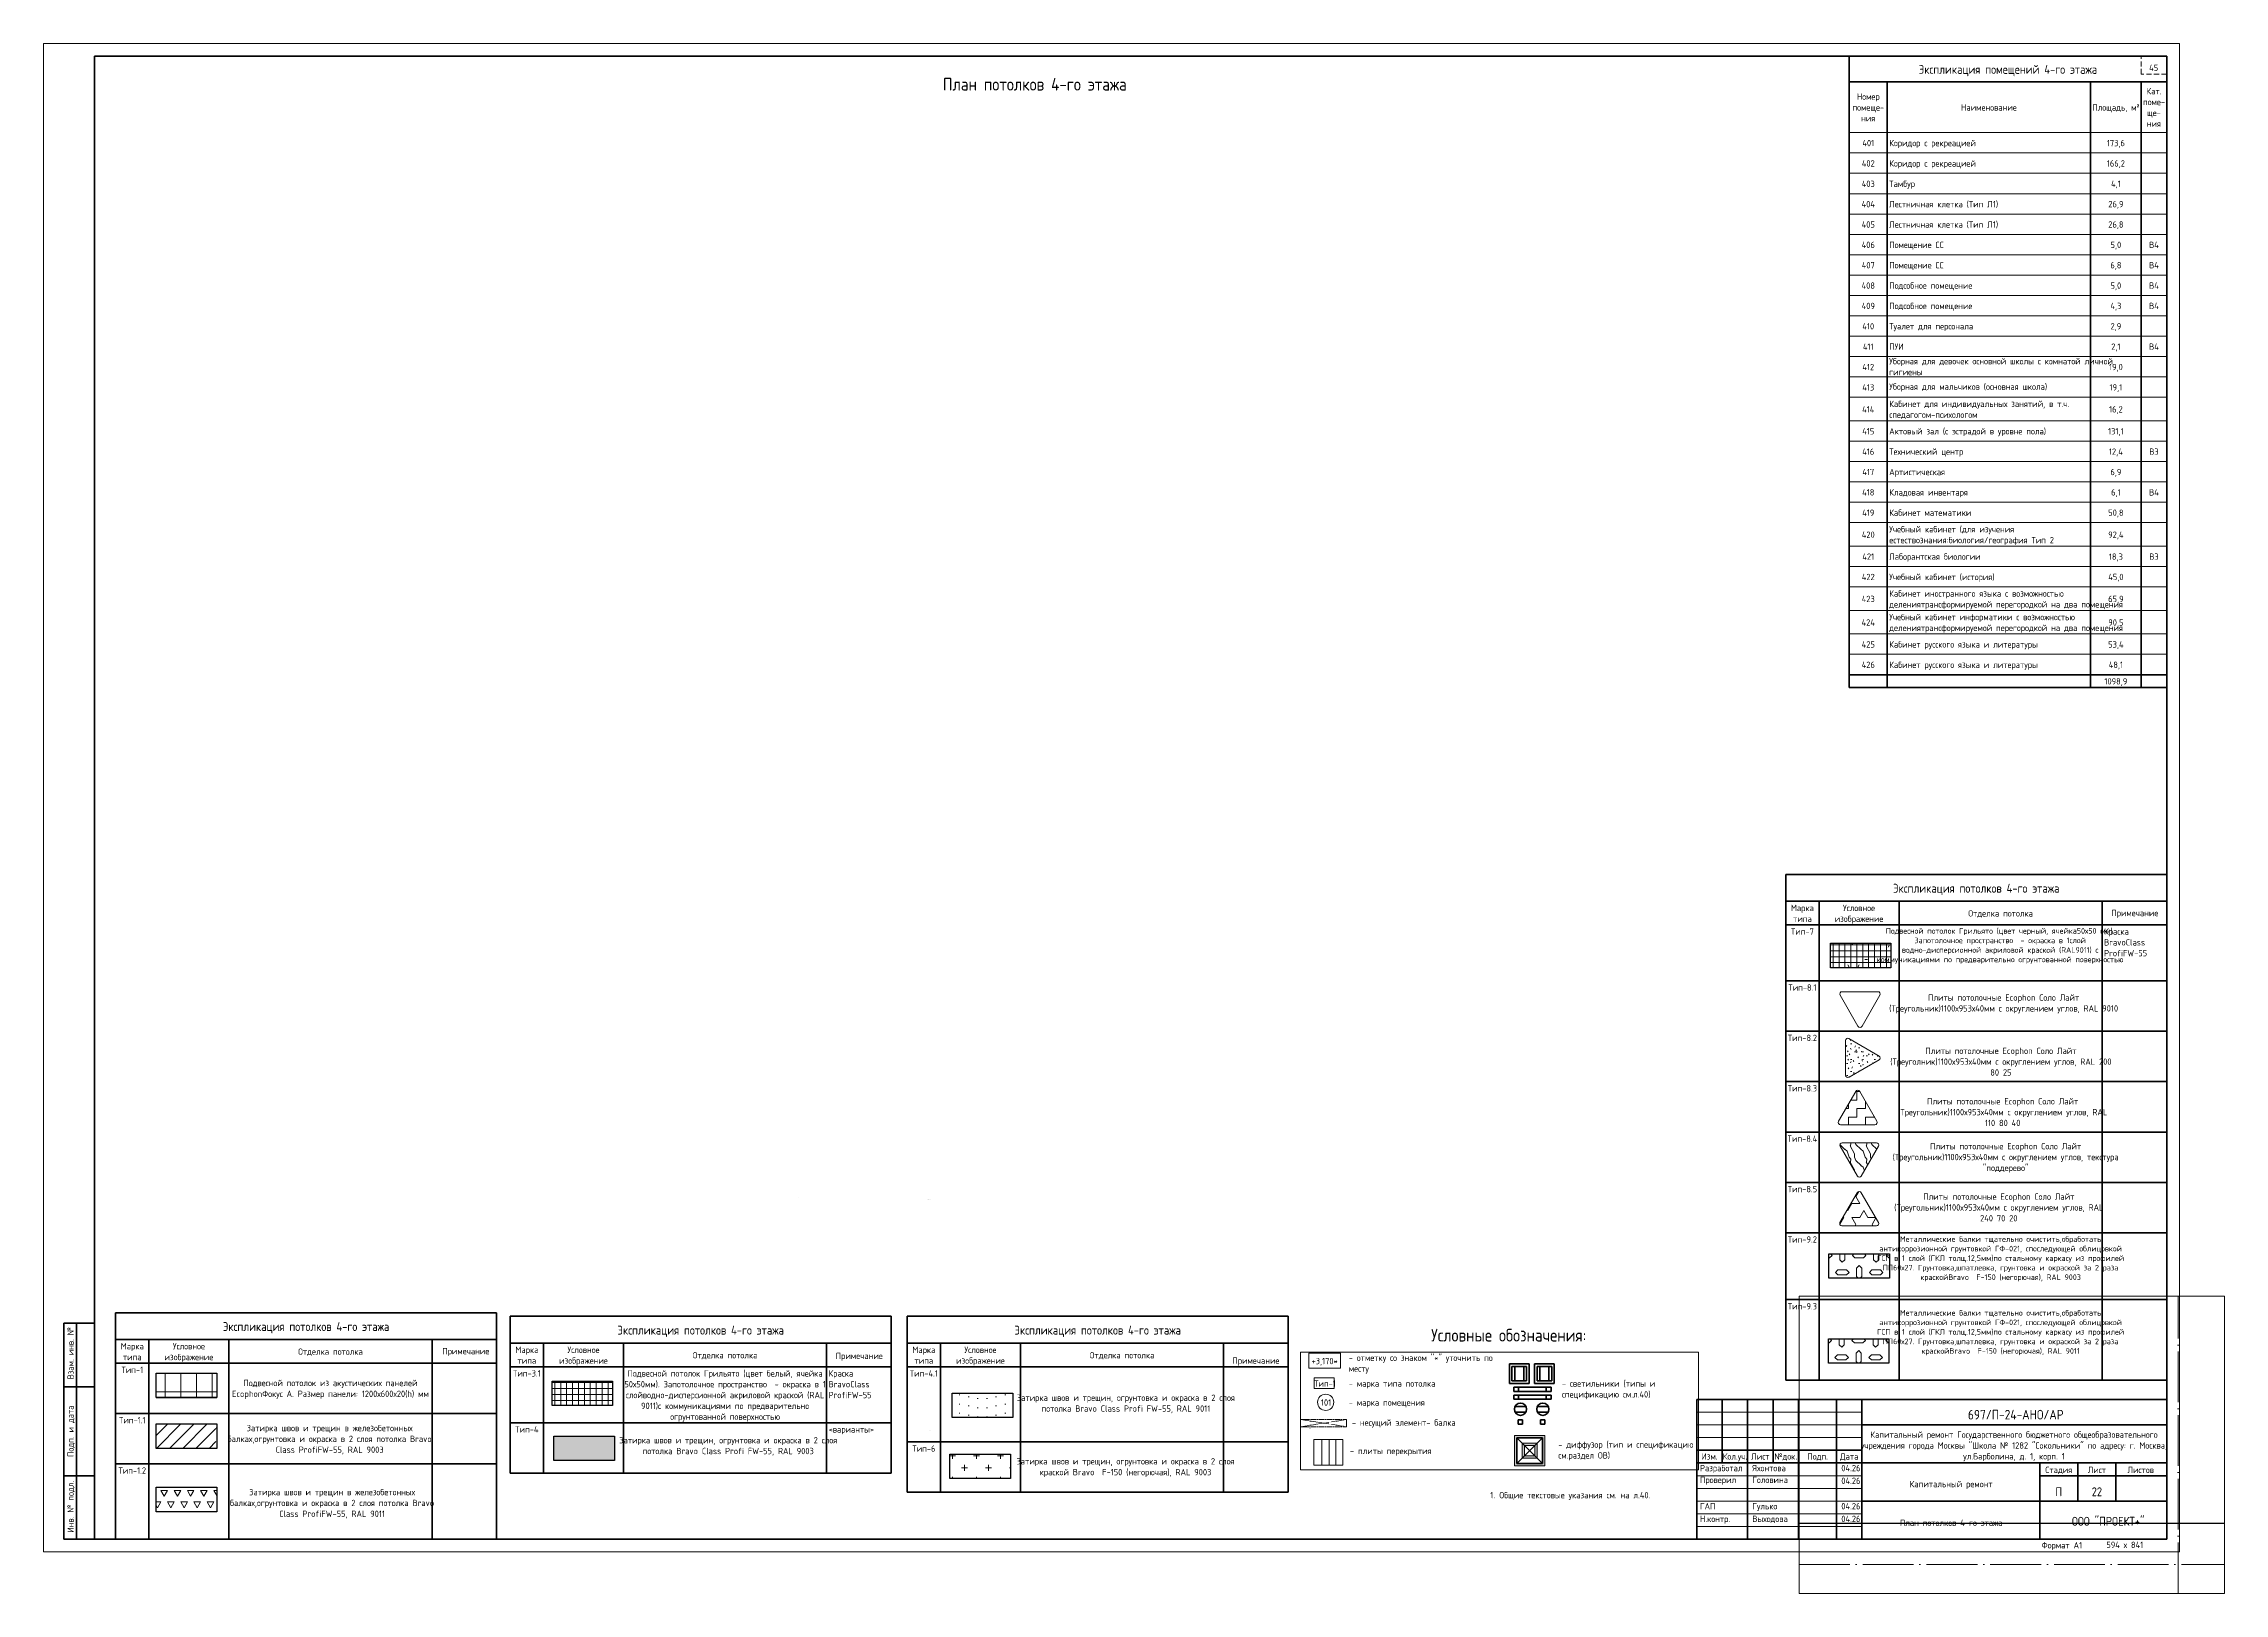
# Paper-space layout 'Лист 22' of a CAD drawing. Header units: millimetres. Extents: x -841 to 18, y -16 to 594.
# The model-space entities are those that its viewports show. They can reach past a viewport. Long polylines and large blocks are cut down to what shows.
import ezdxf

# ---------------------------------------------------------------- set-up
doc = ezdxf.new("R2010")
doc.units = ezdxf.units.MM
for name, pattern in [('ADSK_Линия сетки', [25, 20, -2.5, 0, -2.5]), ('ADSK_Штриховая_ш2 п1', [3, 2, -1]), ('ADSK_Штриховая_ш3 п1_5', [4.5, 3, -1.5]), ('ADSK_Штрихпунктирная 2 точки_ш15 п1_5 п1_5 п1_5', [19.5, 15, -1.5, 0, -1.5, 0, -1.5])]:
    doc.linetypes.add(name, pattern=pattern)
doc.layers.add('PDF _Потолки', color=7, linetype='Continuous', lineweight=5, true_color=0x535353)
doc.layers.add('Линии', color=7, linetype='Continuous', lineweight=9, true_color=0x00a600)
for name, color, linetype, lineweight in [('Аннотация', 7, 'Continuous', 20), ('Графика', 7, 'Continuous', 20), ('Заголовки', 7, 'Continuous', 20), ('Оси', 7, 'Continuous', 9), ('Основная надпись', 7, 'Continuous', 30), ('Потолки', 7, 'Continuous', 9), ('Потолки штриховка', 7, 'Continuous', 9), ('Размеры', 7, 'Continuous', 9), ('Размеры-100', 7, 'Continuous', 9), ('Стены несущие', 7, 'Continuous', 30), ('Узлы', 7, 'Continuous', 18)]:
    doc.layers.add(name, color=color, linetype=linetype, lineweight=lineweight)
doc.layers.add('Видовой экран НП', color=253, linetype='Continuous', plot=False)
doc.styles.add('GOST Common_10', font='GOST_Common.ttf', dxfattribs={"width": 0.9, "height": 2.5})
doc.styles.add('GOST Common_4', font='GOST_Common.ttf', dxfattribs={"width": 0.9, "height": 200})
doc.styles.add('GOST Common_5', font='GOST_Common.ttf', dxfattribs={"width": 0.9, "height": 125})
doc.styles.add('GOST Common_6', font='GOST_Common.ttf', dxfattribs={"width": 0.9, "height": 2.5})
doc.styles.add('GOST Common_7', font='GOST_Common.ttf', dxfattribs={"width": 0.9, "height": 3.5})
doc.styles.add('GOST Common_8', font='GOST_Common.ttf', dxfattribs={"width": 0.9, "height": 5})
doc.styles.add('GOST Common_9', font='GOST_Common.ttf', dxfattribs={"width": 0.9, "height": 3.5})
doc.dimstyles.new('ADSK_Основной_2_мм', dxfattribs={"dimscale": 304.8, "dimtxt": 201.142999, "dimasz": 0.463911, "dimexe": 0.492126, "dimexo": 0.492126, "dimgap": 0.098425, "dimtad": 1, "dimrnd": 0.01, "dimdsep": 46, "dimtxsty": 'GOST Common_4', "dimblk1": 'OBLIQUE', "dimblk2": 'OBLIQUE', "dimsah": 1, "dimcen": 0.09, "dimdle": 0.492126, "dimazin": 2, "dimtfac": 1, "dimtdec": 4, "dimtix": 1, "dimtmove": 0, "dimatfit": 3, "dimfxl": 1, "dimtvp": 1, "dimtolj": 1, "dimtzin": 0, "dimlwd": 20, "dimlwe": 20, "dimarcsym": 2})

psp = doc.layouts.new('Лист 22')

# ---------------------------------------------------------------- texts
at = {"layer": 'Аннотация', "lineweight": 9, "insert": (-271.36, 23.58), "char_height": 2.5, "width": 66.852, "attachment_point": 1, "line_spacing_factor": 1.022766, "style": 'GOST Common_6'}
psp.add_mtext('\\pi-3.6,l3.6,t3.6,7.2,10.8,14.4,18,21.6,25.2,28.8,32.4,36,39.6,43.2,46.8,50.4,54,57.6,61.2,64.8,68.4,72,75.6,79.2,82.8,86.4,90,93.6,97.2,100.8,104.4,108,111.6,115.2;1.^IОбщие текстовые указания см. на л.40.', dxfattribs=at)
at = {"layer": 'Графика', "line_spacing_factor": 1.022761}
for s, insert, char_height, width, attachment_point, style in [('Экспликация помещений 4-го этажа', (-67.5, 585.59), 3.5, 84.8513, 2, 'GOST Common_9'), ('Кат.\\Pпоме-\\Pще-\\Pния', (-10.01, 576.51), 2.5, 9.6245, 2, 'GOST Common_10'), ('Номер\\Pпомеще-\\Pния', (-122.51, 574.37), 2.5, 14.1803, 2, 'GOST Common_10'), ('Наименование', (-75.01, 570.11), 2.5, 23.5332, 2, 'GOST Common_10'), ('Площадь, м\\fGOST Common|b0|i0|c238|p34|;\\W.9;²', (-25.01, 570.11), 2.5, 20.0937, 2, 'GOST Common_10'), ('401', (-122.51, 556.08), 2.5, 5.3704, 2, 'GOST Common_10'), ('Коридор с рекреацией', (-114.26, 556.08), 2.5, 36.1144, 1, 'GOST Common_10'), ('173,6', (-25.01, 556.08), 2.5, 7.9047, 2, 'GOST Common_10'), ('402', (-122.51, 548.06), 2.5, 5.8833, 2, 'GOST Common_10'), ('Коридор с рекреацией', (-114.26, 548.06), 2.5, 36.1144, 1, 'GOST Common_10'), ('166,2', (-25.01, 548.06), 2.5, 7.9047, 2, 'GOST Common_10'), ('403', (-122.51, 540.04), 2.5, 5.8833, 2, 'GOST Common_10'), ('Тамбур', (-114.26, 540.04), 2.5, 12.0381, 1, 'GOST Common_10'), ('4,1', (-25.01, 540.04), 2.5, 4.4351, 2, 'GOST Common_10'), ('404', (-122.51, 532.03), 2.5, 6.1548, 2, 'GOST Common_10'), ('405', (-122.51, 524.01), 2.5, 5.8833, 2, 'GOST Common_10'), ('Лестничная клетка (Тип Л1)', (-114.26, 532.03), 2.5, 45.9501, 1, 'GOST Common_10'), ('Лестничная клетка (Тип Л1)', (-114.26, 524.01), 2.5, 45.9501, 1, 'GOST Common_10'), ('26,8', (-25.01, 524.01), 2.5, 6.5471, 2, 'GOST Common_10'), ('26,9', (-25.01, 532.03), 2.5, 6.5471, 2, 'GOST Common_10'), ('406', (-122.51, 515.99), 2.5, 5.8833, 2, 'GOST Common_10'), ('Помещение СС', (-114.26, 515.99), 2.5, 22.8694, 1, 'GOST Common_10'), ('5,0', (-25.01, 515.99), 2.5, 4.6765, 2, 'GOST Common_10'), ('В4', (-10.01, 515.99), 2.5, 4.2842, 2, 'GOST Common_10'), ('407', (-122.51, 507.97), 2.5, 5.8833, 2, 'GOST Common_10'), ('Помещение СС', (-114.26, 507.97), 2.5, 22.8694, 1, 'GOST Common_10'), ('6,8', (-25.01, 507.97), 2.5, 4.6765, 2, 'GOST Common_10'), ('В4', (-10.01, 507.97), 2.5, 4.2842, 2, 'GOST Common_10'), ('408', (-122.51, 499.95), 2.5, 5.8833, 2, 'GOST Common_10'), ('Подсобное помещение', (-114.26, 499.95), 2.5, 35.7222, 1, 'GOST Common_10'), ('5,0', (-25.01, 499.95), 2.5, 4.6765, 2, 'GOST Common_10'), ('В4', (-10.01, 499.95), 2.5, 4.2842, 2, 'GOST Common_10'), ('409', (-122.51, 491.93), 2.5, 5.8833, 2, 'GOST Common_10'), ('Подсобное помещение', (-114.26, 491.93), 2.5, 35.7222, 1, 'GOST Common_10'), ('4,3', (-25.01, 491.93), 2.5, 4.948, 2, 'GOST Common_10'), ('В4', (-10.01, 491.93), 2.5, 4.2842, 2, 'GOST Common_10'), ('410', (-122.51, 483.92), 2.5, 5.3704, 2, 'GOST Common_10'), ('Туалет для персонала', (-114.26, 483.92), 2.5, 36.929, 1, 'GOST Common_10'), ('2,9', (-25.01, 483.92), 2.5, 4.6765, 2, 'GOST Common_10'), ('411', (-122.51, 475.9), 2.5, 4.8575, 2, 'GOST Common_10'), ('ПУИ', (-114.26, 475.9), 2.5, 6.4264, 1, 'GOST Common_10'), ('2,1', (-25.01, 475.9), 2.5, 4.1636, 2, 'GOST Common_10'), ('В4', (-10.01, 475.9), 2.5, 4.2842, 2, 'GOST Common_10'), ('412', (-122.51, 467.88), 2.5, 5.3704, 2, 'GOST Common_10'), ('Уборная для девочек основной школы с комнатой личной гигиены', (-114.26, 470.16), 2.5, 79.3248, 1, 'GOST Common_10'), ('19,0', (-25.01, 467.88), 2.5, 6.0341, 2, 'GOST Common_10'), ('413', (-122.51, 459.86), 2.5, 5.3704, 2, 'GOST Common_10'), ('Уборная для мальчиков (основная школа)', (-114.26, 460.13), 2.5, 64.4904, 1, 'GOST Common_10'), ('19,1', (-25.01, 459.86), 2.5, 5.5212, 2, 'GOST Common_10'), ('414', (-122.51, 451.21), 2.5, 5.6419, 2, 'GOST Common_10'), ('Кабинет для индивидуальных занятий, в т.ч. спедагогом-психологом', (-114.26, 453.35), 2.5, 76.2717, 1, 'GOST Common_10'), ('16,2', (-25.01, 451.21), 2.5, 6.0341, 2, 'GOST Common_10'), ('415', (-122.51, 442.57), 2.5, 5.3704, 2, 'GOST Common_10'), ('Актовый зал (с эстрадой в уровне пола)', (-114.26, 442.57), 2.5, 66.0136, 1, 'GOST Common_10'), ('131,1', (-25.01, 442.57), 2.5, 6.8789, 2, 'GOST Common_10'), ('416', (-122.51, 434.55), 2.5, 5.3704, 2, 'GOST Common_10'), ('Технический центр', (-114.26, 434.55), 2.5, 31.7095, 1, 'GOST Common_10'), ('12,4', (-25.01, 434.55), 2.5, 6.3057, 2, 'GOST Common_10'), ('В3', (-10.01, 434.55), 2.5, 4.0127, 2, 'GOST Common_10'), ('417', (-122.51, 426.53), 2.5, 5.3704, 2, 'GOST Common_10'), ('Артистическая', (-114.26, 426.53), 2.5, 25.7356, 1, 'GOST Common_10'), ('6,9', (-25.01, 426.53), 2.5, 4.6765, 2, 'GOST Common_10'), ('418', (-122.51, 418.51), 2.5, 5.3704, 2, 'GOST Common_10'), ('Кладовая инвентаря', (-114.26, 418.51), 2.5, 34.3645, 1, 'GOST Common_10'), ('6,1', (-25.01, 418.51), 2.5, 4.1636, 2, 'GOST Common_10'), ('В4', (-10.01, 418.51), 2.5, 4.2842, 2, 'GOST Common_10'), ('419', (-122.51, 410.5), 2.5, 5.3704, 2, 'GOST Common_10'), ('Учебный кабинет (для изучения естествознания:биология/география Тип 2', (-114.26, 403.98), 2.5, 80.5861, 1, 'GOST Common_10'), ('Кабинет математики', (-114.26, 410.5), 2.5, 35.9937, 1, 'GOST Common_10'), ('50,8', (-25.01, 410.5), 2.5, 6.5471, 2, 'GOST Common_10'), ('420', (-122.51, 401.85), 2.5, 5.8833, 2, 'GOST Common_10'), ('92,4', (-25.01, 401.85), 2.5, 6.8186, 2, 'GOST Common_10'), ('421', (-122.51, 393.2), 2.5, 5.3704, 2, 'GOST Common_10'), ('Лаборантская биологии', (-114.26, 393.2), 2.5, 39.7349, 1, 'GOST Common_10'), ('18,3', (-25.01, 393.2), 2.5, 6.0341, 2, 'GOST Common_10'), ('В3', (-10.01, 393.2), 2.5, 4.0127, 2, 'GOST Common_10'), ('422', (-122.51, 385.19), 2.5, 5.8833, 2, 'GOST Common_10'), ('Кабинет иностранного языка с возможностью делениятрансформируемой перегородкой на два помещения', (-114.26, 378.67), 2.5, 90.2407, 1, 'GOST Common_10'), ('Учебный кабинет (история)', (-114.26, 385.19), 2.5, 44.9846, 1, 'GOST Common_10'), ('45,0', (-25.01, 385.19), 2.5, 6.8186, 2, 'GOST Common_10'), ('423', (-122.51, 376.54), 2.5, 5.8833, 2, 'GOST Common_10'), ('Учебный кабинет информатики с возможностью делениятрансформируемой перегородкой на два помещения', (-114.26, 369.4), 2.5, 93.0164, 1, 'GOST Common_10'), ('65,9', (-25.01, 376.54), 2.5, 6.5471, 2, 'GOST Common_10'), ('424', (-122.51, 367.27), 2.5, 6.1548, 2, 'GOST Common_10'), ('90,5', (-25.01, 367.27), 2.5, 6.5471, 2, 'GOST Common_10'), ('425', (-122.51, 358.62), 2.5, 5.8833, 2, 'GOST Common_10'), ('Кабинет русского языка и литературы', (-114.26, 358.62), 2.5, 64.3844, 1, 'GOST Common_10'), ('53,4', (-25.01, 358.62), 2.5, 6.8186, 2, 'GOST Common_10'), ('426', (-122.51, 350.6), 2.5, 5.8833, 2, 'GOST Common_10'), ('Кабинет русского языка и литературы', (-114.26, 350.6), 2.5, 64.3844, 1, 'GOST Common_10'), ('1098,9', (-25.01, 344.09), 2.5, 9.7753, 2, 'GOST Common_10'), ('48,1', (-25.01, 350.6), 2.5, 6.3057, 2, 'GOST Common_10'), ('Экспликация потолков 4-го этажа', (-79.99, 263.09), 3.5, 81.4724, 2, 'GOST Common_9'), ('Марка\\Pтипа', (-148.44, 254.83), 2.5, 10.4391, 2, 'GOST Common_10'), ('Условное\\Pизображение', (-126.15, 254.83), 2.5, 21.2704, 2, 'GOST Common_10'), ('Отделка потолка', (-70.4, 252.7), 2.5, 29.0243, 2, 'GOST Common_10'), ('Примечание', (-17.55, 252.84), 2.5, 19.5205, 2, 'GOST Common_10'), ('Тип-7', (-148.44, 245.56), 2.5, 9.6245, 2, 'GOST Common_10'), ('Подвесной потолок Грильято (цвет черный, ячейка50х50 мм). Запотолочное пространство  - окраска в 1слой водно-дисперсионной акриловой краской (RAL9011) с коммуникациями по предварительно огрунтованной поверхностью', (-70.6, 245.66), 2.2, 80.0665, 2, 'GOST Common_10'), ('Краска BravoClass ProfiFW-55', (-29.65, 245.56), 2.5, 22.1152, 1, 'GOST Common_10'), ('Тип-8.1', (-148.44, 223.5), 2.5, 11.7968, 2, 'GOST Common_10'), ('Плиты потолочные Ecophon Соло Лайт (Треугольник)1100х953х40мм с округлением углов, RAL 9010', (-69.2, 219.55), 2.5, 81.7968, 2, 'GOST Common_10'), ('Тип-8.2', (-148.44, 203.66), 2.5, 12.3097, 2, 'GOST Common_10'), ('Плиты потолочные Ecophon Соло Лайт (Треуголник)1100х953х40мм с округлением углов, RAL 200 80 25', (-70.29, 198.57), 2.5, 77.8772, 2, 'GOST Common_10'), ('Тип-8.3', (-148.44, 183.81), 2.5, 12.3097, 2, 'GOST Common_10'), ('Плиты потолочные Ecophon Соло Лайт (Треугольник)1100х953х40мм с округлением углов, RAL 110 80 40', (-69.59, 178.69), 2.5, 78.3463, 2, 'GOST Common_10'), ('Тип-8.4', (-148.44, 163.97), 2.5, 12.5812, 2, 'GOST Common_10'), ('Плиты потолочные Ecophon Соло Лайт (Треугольник)1100х953х40мм с округлением углов, текстура "поддерево"', (-68.41, 161), 2.5, 82.5759, 2, 'GOST Common_10'), ('Тип-8.5', (-148.44, 144.11), 2.5, 12.5812, 2, 'GOST Common_10'), ('Плиты потолочные Ecophon Соло Лайт (Треугольник)1100х953х40мм с округлением углов, RAL 240 70 20', (-71.11, 141.15), 2.5, 77.1809, 2, 'GOST Common_10'), ('Тип-9.2', (-148.44, 124.28), 2.5, 12.3097, 2, 'GOST Common_10'), ('Металлические балки тщательно очистить,обработать антикоррозионной грунтовкой ГФ-021, споследующей облицовкой ГСП в 1 слой (ГКЛ толщ.12,5мм)по стальному каркасу из профилей ПП60х27. Грунтовка,шпатлевка, грунтовка и окраской за 2 раза краскойBravo  F-150 (негорючая), RAL 9003', (-70.4, 124.28), 2.2, 80.0665, 2, 'GOST Common_10'), ('Тип-9.3', (-148.44, 97.96), 2.5, 12.3097, 2, 'GOST Common_10'), ('Металлические балки тщательно очистить,обработать антикоррозионной грунтовкой ГФ-021, споследующей облицовкой ГСП в 1 слой (ГКЛ толщ.12,5мм)по стальному каркасу из профилей ПП60х27. Грунтовка,шпатлевка, грунтовка и окраской за 2 раза краскойBravo  F-150 (негорючая), RAL 9011', (-70.4, 95.23), 2.2, 80.0665, 2, 'GOST Common_10'), ('Экспликация потолков 4-го этажа', (-737.64, 90.48), 3.5, 81.4724, 2, 'GOST Common_9'), ('Экспликация потолков 4-го этажа', (-582.25, 89.06), 3.5, 81.4724, 2, 'GOST Common_9'), ('Экспликация потолков 4-го этажа', (-425.93, 89.06), 3.5, 81.4724, 2, 'GOST Common_9'), ('Марка\\Pтипа', (-806.09, 82.23), 2.5, 10.4391, 2, 'GOST Common_10'), ('Условное\\Pизображение', (-783.8, 82.23), 2.5, 21.2704, 2, 'GOST Common_10'), ('Отделка потолка', (-728.05, 80.1), 2.5, 29.0243, 2, 'GOST Common_10'), ('Примечание', (-674.76, 80.3), 2.5, 19.5205, 2, 'GOST Common_10'), ('Марка\\Pтипа', (-650.7, 80.81), 2.5, 10.4391, 2, 'GOST Common_10'), ('Условное\\Pизображение', (-628.41, 80.81), 2.5, 21.2704, 2, 'GOST Common_10'), ('Отделка потолка', (-572.66, 78.68), 2.5, 29.0243, 2, 'GOST Common_10'), ('Примечание', (-519.82, 78.43), 2.5, 19.5205, 2, 'GOST Common_10'), ('Марка\\Pтипа', (-494.38, 80.81), 2.5, 10.4391, 2, 'GOST Common_10'), ('Условное\\Pизображение', (-472.09, 80.81), 2.5, 21.2704, 2, 'GOST Common_10'), ('Отделка потолка', (-416.34, 78.68), 2.5, 29.0243, 2, 'GOST Common_10'), ('Тип-1', (-806.09, 72.95), 2.5, 9.1116, 2, 'GOST Common_10'), ('Тип-3.1', (-650.7, 71.53), 2.5, 11.7968, 2, 'GOST Common_10'), ('Подвесной потолок Грильято (цвет белый, ячейка 50х50мм). Запотолочное пространство  - окраска в 1 слойводно-дисперсионной акриловой краской (RAL 9011)с коммуникациями по предварительно огрунтованной поверхностью', (-572.66, 71.53), 2.5, 77.8234, 2, 'GOST Common_10'), ('Краска BravoClass ProfiFW-55', (-531.91, 71.53), 2.5, 22.1152, 1, 'GOST Common_10'), ('Тип-4.1', (-494.38, 71.53), 2.5, 12.0683, 2, 'GOST Common_10'), ('Примечание', (-363.64, 76.54), 2.5, 19.5205, 2, 'GOST Common_10'), ('Подвесной потолок из акустических панелей EcophonФокус А. Размер панели: 1200х600х20(h) мм', (-728.07, 67.75), 2.5, 77.8234, 2, 'GOST Common_10'), ('Затирка швов и трещин, огрунтовка и окраска в 2 слоя потолка Bravo Class Profi FW-55, RAL 9011', (-414.82, 61.94), 2.5, 85.6724, 2, 'GOST Common_10'), ('Тип-1.1', (-806.09, 53.11), 2.5, 11.2839, 2, 'GOST Common_10'), ('Затирка швов и трещин в железобетонных балках,огрунтовка и окраска в 2 слоя потолка Bravo Class ProfiFW-55, RAL 9003', (-728.38, 50), 2.5, 78.0235, 2, 'GOST Common_10'), ('Тип-4', (-650.7, 49.48), 2.5, 9.896, 2, 'GOST Common_10'), ('Затирка швов и трещин, огрунтовка и окраска в 2 слоя потолка Bravo Class Profi FW-55, RAL 9003', (-571.42, 45.22), 2.5, 85.7149, 2, 'GOST Common_10'), ('<варианты>', (-531.91, 49.48), 2.5, 20.0635, 1, 'GOST Common_10'), ('Тип-6', (-494.38, 41.91), 2.5, 9.6245, 2, 'GOST Common_10'), ('Затирка швов и трещин, огрунтовка и окраска в 2 слоя краской Bravo  F-150 (негорючая), RAL 9003', (-414.99, 36.91), 2.5, 85.8393, 2, 'GOST Common_10'), ('Тип-1.2', (-806.09, 33.27), 2.5, 11.7968, 2, 'GOST Common_10'), ('Затирка швов и трещин в железобетонных балках,огрунтовка и окраска в 2 слоя потолка Bravo Class ProfiFW-55, RAL 9011', (-727.4, 24.77), 2.5, 77.7328, 2, 'GOST Common_10')]:
    psp.add_mtext(s, dxfattribs=dict(at, insert=insert, char_height=char_height, width=width, attachment_point=attachment_point, style=style))
at = {"layer": 'Заголовки', "lineweight": 9, "char_height": 5, "attachment_point": 8, "line_spacing_factor": 1.022766, "style": 'GOST Common_8'}
for s, insert, width in [('\\pt1.8,3.6,5.4,7.2,9,10.8,12.6,14.4,16.2,18,19.8,21.6,23.4,25.2,27,28.8,30.6,32.4,34.2,36,37.8,39.6,41.4,43.2,45,46.8,48.6,50.4,52.2,54,55.8,57.6;План потолков 4-го этажа', (-450.71, 575.5), 77.094), ('\\pt1.8,3.6,5.4,7.2,9,10.8,12.6,14.4,16.2,18,19.8,21.6,23.4,25.2,27,28.8,30.6,32.4,34.2,36,37.8,39.6,41.4,43.2,45,46.8,48.6,50.4,52.2,54,55.8,57.6;Условные обозначения:', (-264.11, 82.83), 64.593)]:
    psp.add_mtext(s, dxfattribs=dict(at, insert=insert, width=width))
at = {"layer": 'Основная надпись', "lineweight": 9, "line_spacing_factor": 1.022766}
for s, insert, char_height, width, attachment_point, style in [('\\pt11.43,22.86,34.29,45.72,57.15,68.58,80.01,91.44,102.87,114.3,125.73,137.16,148.59,160.02,171.45,182.88,194.31,205.74,217.17,228.6,240.03,251.46,262.89,274.32,285.75,297.18,308.61,320.04,331.47,342.9,354.33,365.76;45', (-10.13, 584.49), 2.5, 3.456, 5, 'GOST Common_6'), ('\\pt11.42999,22.86001,34.28999,45.72001,57.15,68.58002,80.01,91.43999,102.87001,114.29999,125.73001,137.16,148.59002,160.02,171.44999,182.88001,194.30999,205.74001,217.17,228.60002,240.03,251.45999,262.89001,274.31999,285.75001,297.18,308.61002,320.04,331.46999,342.90001,354.32999,365.76001;{\\fGOST Common|b1|i0|c204|p34;\\H1.08333x;697/П\\fGOST Common|b0|i0|c204|p34;-24-\\fGOST Common|b1|i0|c204|p34;АНО/АР}', (-64.43, 54.02), 3.5, 39.888, 5, 'GOST Common_5'), ('\\pt11.43,22.86,34.29,45.72,57.15,68.58,80.01,91.44,102.87,114.3,125.73,137.16,148.59,160.02,171.45,182.88,194.31,205.74,217.17,228.6,240.03,251.46,262.89,274.32,285.75,297.18,308.61,320.04,331.47,342.9,354.33,365.76;Капитальный ремонт Государственного бюджетного общеобразовательного\\Pучреждения города Москвы "Школа № 1282 "Сокольники" по адресу: г. Москва,\\Pул.Барболина, д. 1, корп. 1', (-65.13, 41.55), 2.5, 108.765, 5, 'GOST Common_6'), ('\\pt11.43,22.86,34.29,45.72,57.15,68.58,80.01,91.44,102.87,114.3,125.73,137.16,148.59,160.02,171.45,182.88,194.31,205.74,217.17,228.6,240.03,251.46,262.89,274.32,285.75,297.18,308.61,320.04,331.47,342.9,354.33,365.76;Разработал', (-188.77, 34.23), 2.5, 17.145, 1, 'GOST Common_4'), ('\\pt11.43,22.86,34.29,45.72,57.15,68.58,80.01,91.44,102.87,114.3,125.73,137.16,148.59,160.02,171.45,182.88,194.31,205.74,217.17,228.6,240.03,251.46,262.89,274.32,285.75,297.18,308.61,320.04,331.47,342.9,354.33,365.76;Проверил', (-188.77, 29.59), 2.5, 13.095, 1, 'GOST Common_4'), ('\\pt11.43,22.86,34.29,45.72,57.15,68.58,80.01,91.44,102.87,114.3,125.73,137.16,148.59,160.02,171.45,182.88,194.31,205.74,217.17,228.6,240.03,251.46,262.89,274.32,285.75,297.18,308.61,320.04,331.47,342.9,354.33,365.76;Яхонтова', (-168.15, 34.23), 2.5, 8.451, 1, 'GOST Common_4'), ('\\pt11.43,22.86,34.29,45.72,57.15,68.58,80.01,91.44,102.87,114.3,125.73,137.16,148.59,160.02,171.45,182.88,194.31,205.74,217.17,228.6,240.03,251.46,262.89,274.32,285.75,297.18,308.61,320.04,331.47,342.9,354.33,365.76;Головина', (-168.15, 29.59), 2.5, 13.275, 1, 'GOST Common_4'), ('\\pt11.43,22.86,34.29,45.72,57.15,68.58,80.01,91.44,102.87,114.3,125.73,137.16,148.59,160.02,171.45,182.88,194.31,205.74,217.17,228.6,240.03,251.46,262.89,274.32,285.75,297.18,308.61,320.04,331.47,342.9,354.33,365.76;04.26', (-129.36, 34.23), 2.5, 6.669, 2, 'GOST Common_4'), ('\\pt11.43,22.86,34.29,45.72,57.15,68.58,80.01,91.44,102.87,114.3,125.73,137.16,148.59,160.02,171.45,182.88,194.31,205.74,217.17,228.6,240.03,251.46,262.89,274.32,285.75,297.18,308.61,320.04,331.47,342.9,354.33,365.76;04.26', (-129.36, 29.23), 2.5, 6.669, 2, 'GOST Common_4'), ('\\pt11.43,22.86,34.29,45.72,57.15,68.58,80.01,91.44,102.87,114.3,125.73,137.16,148.59,160.02,171.45,182.88,194.31,205.74,217.17,228.6,240.03,251.46,262.89,274.32,285.75,297.18,308.61,320.04,331.47,342.9,354.33,365.76;Капитальный ремонт', (-89.89, 26.36), 2.5, 29.889, 5, 'GOST Common_6'), ('\\pt11.43,22.86,34.29,45.72,57.15,68.58,80.01,91.44,102.87,114.3,125.73,137.16,148.59,160.02,171.45,182.88,194.31,205.74,217.17,228.6,240.03,251.46,262.89,274.32,285.75,297.18,308.61,320.04,331.47,342.9,354.33,365.76;ГАП', (-188.77, 19.23), 2.5, 5.481, 1, 'GOST Common_4'), ('\\pt11.43,22.86,34.29,45.72,57.15,68.58,80.01,91.44,102.87,114.3,125.73,137.16,148.59,160.02,171.45,182.88,194.31,205.74,217.17,228.6,240.03,251.46,262.89,274.32,285.75,297.18,308.61,320.04,331.47,342.9,354.33,365.76;Гулько', (-168.15, 19.23), 2.5, 11.97, 1, 'GOST Common_4'), ('\\pt11.43,22.86,34.29,45.72,57.15,68.58,80.01,91.44,102.87,114.3,125.73,137.16,148.59,160.02,171.45,182.88,194.31,205.74,217.17,228.6,240.03,251.46,262.89,274.32,285.75,297.18,308.61,320.04,331.47,342.9,354.33,365.76;04.26', (-129.36, 19.23), 2.5, 6.669, 2, 'GOST Common_4'), ('\\pt11.42999,22.86001,34.28999,45.72001,57.15,68.58002,80.01,91.43999,102.87001,114.29999,125.73001,137.16,148.59002,160.02,171.44999,182.88001,194.30999,205.74001,217.17,228.60002,240.03,251.45999,262.89001,274.31999,285.75001,297.18,308.61002,320.04,331.46999,342.90001,354.32999,365.76001;П', (-47.48, 23.66), 3.5, 2.619, 5, 'GOST Common_7'), ('\\pt11.42999,22.86001,34.28999,45.72001,57.15,68.58002,80.01,91.43999,102.87001,114.29999,125.73001,137.16,148.59002,160.02,171.44999,182.88001,194.30999,205.74001,217.17,228.60002,240.03,251.45999,262.89001,274.31999,285.75001,297.18,308.61002,320.04,331.46999,342.90001,354.32999,365.76001;22', (-32.49, 23.66), 3.5, 4.824, 5, 'GOST Common_7'), ('\\pt11.43,22.86,34.29,45.72,57.15,68.58,80.01,91.44,102.87,114.3,125.73,137.16,148.59,160.02,171.45,182.88,194.31,205.74,217.17,228.6,240.03,251.46,262.89,274.32,285.75,297.18,308.61,320.04,331.47,342.9,354.33,365.76;Н.контр.', (-188.77, 14.23), 2.5, 11.61, 1, 'GOST Common_4'), ('\\pt11.43,22.86,34.29,45.72,57.15,68.58,80.01,91.44,102.87,114.3,125.73,137.16,148.59,160.02,171.45,182.88,194.31,205.74,217.17,228.6,240.03,251.46,262.89,274.32,285.75,297.18,308.61,320.04,331.47,342.9,354.33,365.76;Выходова', (-168.15, 14.23), 2.5, 11.493, 1, 'GOST Common_4'), ('\\pt11.43,22.86,34.29,45.72,57.15,68.58,80.01,91.44,102.87,114.3,125.73,137.16,148.59,160.02,171.45,182.88,194.31,205.74,217.17,228.6,240.03,251.46,262.89,274.32,285.75,297.18,308.61,320.04,331.47,342.9,354.33,365.76;04.26', (-129.36, 14.23), 2.5, 6.669, 2, 'GOST Common_4'), ('\\pt11.43,22.86,34.29,45.72,57.15,68.58,80.01,91.44,102.87,114.3,125.73,137.16,148.59,160.02,171.45,182.88,194.31,205.74,217.17,228.6,240.03,251.46,262.89,274.32,285.75,297.18,308.61,320.04,331.47,342.9,354.33,365.76;План потолков 4-го этажа', (-89.88, 11.43), 2.5, 38.277, 5, 'GOST Common_6'), ('\\pt11.42999,22.86001,34.28999,45.72001,57.15,68.58002,80.01,91.43999,102.87001,114.29999,125.73001,137.16,148.59002,160.02,171.44999,182.88001,194.30999,205.74001,217.17,228.60002,240.03,251.45999,262.89001,274.31999,285.75001,297.18,308.61002,320.04,331.46999,342.90001,354.32999,365.76001;ООО "ПРОЕКТ+"', (-28.05, 12.03), 3.5, 31.9438, 5, 'GOST Common_5')]:
    psp.add_mtext(s, dxfattribs=dict(at, insert=insert, char_height=char_height, width=width, attachment_point=attachment_point, style=style))

msp = doc.modelspace()

# ---------------------------------------------------------------- texts
at = {"layer": 'Аннотация', "lineweight": 9, "char_height": 125, "attachment_point": 1, "line_spacing_factor": 1.022766, "style": 'GOST Common_5'}
for s, insert, width in [('\\pt180,360,540,720,900,1080,1260,1440,1620,1800,1980,2160,2340,2520,2700,2880,3060,3240,3420,3600,3780,3960,4140,4320,4500,4680,4860,5040,5220,5400,5580,5760;- отметку со знаком "*" уточнить по месту', (67326.194, 848.372), 2569.05), ('\\pt180,360,540,720,900,1080,1260,1440,1620,1800,1980,2160,2340,2520,2700,2880,3060,3240,3420,3600,3780,3960,4140,4320,4500,4680,4860,5040,5220,5400,5580,5760;+3,170*', (66593.824, 783.881), 502.2225), ('\\pt180,360,540,720,900,1080,1260,1440,1620,1800,1980,2160,2340,2520,2700,2880,3060,3240,3420,3600,3780,3960,4140,4320,4500,4680,4860,5040,5220,5400,5580,5760;- светильники (типы и спецификацию см.л.40)', (71521.24, 341.391), 2634.3), ('\\pt180,360,540,720,900,1080,1260,1440,1620,1800,1980,2160,2340,2520,2700,2880,3060,3240,3420,3600,3780,3960,4140,4320,4500,4680,4860,5040,5220,5400,5580,5760;Тип-1', (66645.88, 341.391), 394.0515), ('\\pt180,360,540,720,900,1080,1260,1440,1620,1800,1980,2160,2340,2520,2700,2880,3060,3240,3420,3600,3780,3960,4140,4320,4500,4680,4860,5040,5220,5400,5580,5760;- марка типа потолка', (67326.194, 341.391), 1587.5685), ('\\pt180,360,540,720,900,1080,1260,1440,1620,1800,1980,2160,2340,2520,2700,2880,3060,3240,3420,3600,3780,3960,4140,4320,4500,4680,4860,5040,5220,5400,5580,5760;101', (66777.94, -32.913), 198.6165), ('\\pt180,360,540,720,900,1080,1260,1440,1620,1800,1980,2160,2340,2520,2700,2880,3060,3240,3420,3600,3780,3960,4140,4320,4500,4680,4860,5040,5220,5400,5580,5760;- марка помещения', (67326.194, -32.913), 1368.045), ('\\pt180,360,540,720,900,1080,1260,1440,1620,1800,1980,2160,2340,2520,2700,2880,3060,3240,3420,3600,3780,3960,4140,4320,4500,4680,4860,5040,5220,5400,5580,5760;- несущий элемент- балка', (67387.677, -428.159), 1893.9015), ('\\pt180,360,540,720,900,1080,1260,1440,1620,1800,1980,2160,2340,2520,2700,2880,3060,3240,3420,3600,3780,3960,4140,4320,4500,4680,4860,5040,5220,5400,5580,5760;- диффузор (тип и спецификацию см.раздел ОВ)', (71450.406, -860.561), 2759.4), ('\\pt180,360,540,720,900,1080,1260,1440,1620,1800,1980,2160,2340,2520,2700,2880,3060,3240,3420,3600,3780,3960,4140,4320,4500,4680,4860,5040,5220,5400,5580,5760;- плиты перекрытия', (67348.613, -986.795), 1440.3105)]:
    msp.add_mtext(s, dxfattribs=dict(at, insert=insert, width=width))

# ---------------------------------------------------------------- blocks, each defined once
blk = doc.blocks.new('ADSK_ОсновнаяНадпись_АК и Партнеры - Форма 3-3901144-План потолков 4-го этажа')
at = {"layer": 'Основная надпись', "lineweight": 20}
for p, q in [((-1033, 445.5), (-1033, -148.5)), ((-1033, 445.5), (-192, 445.5)), ((-192, 445.5), (-192, -148.5)), ((-317, -93.5), (-382, -93.5)), ((-317, -98.5), (-382, -98.5)), ((-317, -103.5), (-382, -103.5)), ((-317, -118.5), (-382, -118.5)), ((-317, -123.5), (-382, -123.5)), ((-317, -128.5), (-382, -128.5)), ((-317, -133.5), (-382, -133.5)), ((-317, -138.5), (-382, -138.5)), ((-192, -148.5), (-1033, -148.5))]:
    blk.add_line(p, q, dxfattribs=at)
at = {"layer": 'Основная надпись', "lineweight": 50}
for p, q in [((-1013, 440.5), (-1013, -143.5)), ((-197, 440.5), (-1013, 440.5)), ((-197, -143.5), (-197, 440.5)), ((-1025, -58.5), (-1013, -58.5)), ((-1025, -58.5), (-1025, -143.5)), ((-1020, -58.5), (-1020, -143.5)), ((-1025, -83.5), (-1013, -83.5)), ((-382, -88.5), (-382, -143.5)), ((-197, -88.5), (-382, -88.5)), ((-372, -88.5), (-372, -113.5)), ((-362, -88.5), (-362, -143.5)), ((-352, -88.5), (-352, -113.5)), ((-342, -88.5), (-342, -143.5)), ((-327, -88.5), (-327, -143.5)), ((-317, -88.5), (-317, -143.5)), ((-197, -98.5), (-317, -98.5)), ((-317, -108.5), (-382, -108.5)), ((-1025, -118.5), (-1013, -118.5)), ((-197, -113.5), (-382, -113.5)), ((-247, -113.5), (-247, -143.5)), ((-197, -118.5), (-247, -118.5)), ((-232, -113.5), (-232, -128.5)), ((-217, -113.5), (-217, -128.5)), ((-197, -128.5), (-317, -128.5)), ((-1025, -143.5), (-1013, -143.5)), ((-1013, -143.5), (-197, -143.5))]:
    blk.add_line(p, q, dxfattribs=at)
at = {"layer": 'Основная надпись', "linetype": 'ADSK_Штриховая_ш2 п1', "lineweight": 20}
for p, q in [((-207, 433.5), (-207, 440.5)), ((-197, 433.5), (-207, 433.5))]:
    blk.add_line(p, q, dxfattribs=at)
at = {"layer": 'Основная надпись', "lineweight": 9, "char_height": 2.5, "attachment_point": 2, "rotation": 90, "line_spacing_factor": 1.022766, "style": 'GOST Common_6'}
for s, insert, width in [('\\pt6.3,12.6,18.9,25.2,31.5,37.8,44.1,50.4,56.7,63,69.3,75.6,81.9,88.2,94.5,100.8,107.1,113.4,119.7,126,132.3,138.6,144.9,151.2,157.5,163.8,170.1,176.4,182.7,189,195.3,201.6;Взам. инв. №', (-1023.63, -70.27), 20.835), ('\\pt6.3,12.6,18.9,25.2,31.5,37.8,44.1,50.4,56.7,63,69.3,75.6,81.9,88.2,94.5,100.8,107.1,113.4,119.7,126,132.3,138.6,144.9,151.2,157.5,163.8,170.1,176.4,182.7,189,195.3,201.6;Подп. и дата', (-1023.63, -100.97), 32.445), ('\\pt6.3,12.6,18.9,25.2,31.5,37.8,44.1,50.4,56.7,63,69.3,75.6,81.9,88.2,94.5,100.8,107.1,113.4,119.7,126,132.3,138.6,144.9,151.2,157.5,163.8,170.1,176.4,182.7,189,195.3,201.6;Инв. № подл.', (-1023.63, -130.74), 22.86)]:
    blk.add_mtext(s, dxfattribs=dict(at, insert=insert, width=width))
at = {"layer": 'Основная надпись', "lineweight": 9, "char_height": 2.5, "line_spacing_factor": 1.022766, "style": 'GOST Common_6'}
for s, insert, width, attachment_point in [('\\pt6.3,12.6,18.9,25.2,31.5,37.8,44.1,50.4,56.7,63,69.3,75.6,81.9,88.2,94.5,100.8,107.1,113.4,119.7,126,132.3,138.6,144.9,151.2,157.5,163.8,170.1,176.4,182.7,189,195.3,201.6;Изм.', (-377.02, -109.67), 10.656, 2), ('\\pt6.3,12.6,18.9,25.2,31.5,37.8,44.1,50.4,56.7,63,69.3,75.6,81.9,88.2,94.5,100.8,107.1,113.4,119.7,126,132.3,138.6,144.9,151.2,157.5,163.8,170.1,176.4,182.7,189,195.3,201.6;Кол.уч.', (-366.99, -109.67), 9.999, 2), ('\\pt6.3,12.6,18.9,25.2,31.5,37.8,44.1,50.4,56.7,63,69.3,75.6,81.9,88.2,94.5,100.8,107.1,113.4,119.7,126,132.3,138.6,144.9,151.2,157.5,163.8,170.1,176.4,182.7,189,195.3,201.6;Лист', (-356.99, -109.67), 10.062, 2), ('\\pt6.3,12.6,18.9,25.2,31.5,37.8,44.1,50.4,56.7,63,69.3,75.6,81.9,88.2,94.5,100.8,107.1,113.4,119.7,126,132.3,138.6,144.9,151.2,157.5,163.8,170.1,176.4,182.7,189,195.3,201.6;№док.', (-347.01, -109.67), 10.062, 2), ('\\pt6.3,12.6,18.9,25.2,31.5,37.8,44.1,50.4,56.7,63,69.3,75.6,81.9,88.2,94.5,100.8,107.1,113.4,119.7,126,132.3,138.6,144.9,151.2,157.5,163.8,170.1,176.4,182.7,189,195.3,201.6;Подп.', (-334.45, -109.67), 15.237, 2), ('\\pt6.3,12.6,18.9,25.2,31.5,37.8,44.1,50.4,56.7,63,69.3,75.6,81.9,88.2,94.5,100.8,107.1,113.4,119.7,126,132.3,138.6,144.9,151.2,157.5,163.8,170.1,176.4,182.7,189,195.3,201.6;Дата', (-322, -109.67), 9.945, 2), ('\\pt6.3,12.6,18.9,25.2,31.5,37.8,44.1,50.4,56.7,63,69.3,75.6,81.9,88.2,94.5,100.8,107.1,113.4,119.7,126,132.3,138.6,144.9,151.2,157.5,163.8,170.1,176.4,182.7,189,195.3,201.6;Стадия', (-239.48, -114.98), 15.417, 2), ('\\pt6.3,12.6,18.9,25.2,31.5,37.8,44.1,50.4,56.7,63,69.3,75.6,81.9,88.2,94.5,100.8,107.1,113.4,119.7,126,132.3,138.6,144.9,151.2,157.5,163.8,170.1,176.4,182.7,189,195.3,201.6;Лист', (-224.49, -114.98), 15.597, 2), ('\\pt6.3,12.6,18.9,25.2,31.5,37.8,44.1,50.4,56.7,63,69.3,75.6,81.9,88.2,94.5,100.8,107.1,113.4,119.7,126,132.3,138.6,144.9,151.2,157.5,163.8,170.1,176.4,182.7,189,195.3,201.6;Листов', (-207.24, -114.98), 19.71, 2), ('\\pt11.43,22.86,34.29,45.72,57.15,68.58,80.01,91.44,102.87,114.3,125.73,137.16,148.59,160.02,171.45,182.88,194.31,205.74,217.17,228.6,240.03,251.46,262.89,274.32,285.75,297.18,308.61,320.04,331.47,342.9,354.33,365.76;Формат А1', (-246.24, -144.66), 15.066, 1), ('\\pt11.43,22.86,34.29,45.72,57.15,68.58,80.01,91.44,102.87,114.3,125.73,137.16,148.59,160.02,171.45,182.88,194.31,205.74,217.17,228.6,240.03,251.46,262.89,274.32,285.75,297.18,308.61,320.04,331.47,342.9,354.33,365.76;594 х 841', (-220.76, -144.5), 12.744, 1)]:
    blk.add_mtext(s, dxfattribs=dict(at, insert=insert, width=width, attachment_point=attachment_point))
blk = doc.blocks.new('DIMBLOCK19-План потолков 4-го этажа')
at = {"layer": 'Размеры-100', "lineweight": 20, "transparency": 16777216}
for p, q in [((-1087.88, 2392.36), (-1087.88, -155)), ((-1087.88, 2242.36), (-1237.88, 2242.36)), ((-1087.88, 2242.36), (11.25, 2242.36)), ((-1087.88, -5), (-1137.89, -5)), ((-1087.88, -5), (-937.88, -5))]:
    blk.add_line(p, q, dxfattribs=at)
at = {"layer": 'Размеры-100', "lineweight": 40, "transparency": 16777216}
for p, q in [((-1087.88, 2242.36), (-1158.58, 2313.06)), ((-1087.88, 2242.36), (-1017.18, 2171.66)), ((-1087.88, -5), (-1158.58, 65.7)), ((-1087.88, -5), (-1017.18, -75.7))]:
    blk.add_line(p, q, dxfattribs=at)
at = {"layer": 'Размеры-100', "color": 0, "lineweight": 20, "transparency": 16777216, "insert": (-1379.25, 701.05), "char_height": 200, "width": 1002.3058, "attachment_point": 1, "rotation": 90, "line_spacing_factor": 1.022761, "style": 'GOST Common_4'}
blk.add_mtext('2247,36', dxfattribs=at)
blk = doc.blocks.new('_Oblique')
at = {"color": 0, "linetype": 'ByBlock', "lineweight": -2}
blk.add_line((-0.5, -0.5), (0.5, 0.5), dxfattribs=at)

# ---------------------------------------------------------------- dimensions: what is measured, and where the dimension line sits
at = {"layer": 'Размеры', "lineweight": 20}
dim = msp.add_linear_dim(base=(-1087.88, -5), p1=(161.246, 2242.358), p2=(-987.895, -5), angle=90, dimstyle='ADSK_Основной_2_мм', override={"dimpost": '<>', "dimfxl": 2524.1121}, dxfattribs=at)
dim.commit()
dim.dimension.update_dxf_attribs({"geometry": 'DIMBLOCK19-План потолков 4-го этажа', "text_midpoint": (-1217.88, 1118.679)})

# ---------------------------------------------------------------- hatches: boundary and pattern name
at = {"layer": 'Узлы', "lineweight": 20, "true_color": 0x939393}
h = msp.add_hatch(color=252, dxfattribs=at)
h.paths.add_polyline_path([(70587.28, -1343.705), (71187.28, -1343.705), (71187.28, -743.705), (70587.28, -743.705), (70587.28, -1293.705)])
h.paths.add_polyline_path([(71137.28, -1293.705), (70637.28, -1293.705), (70637.28, -793.705), (71137.28, -793.705)])
h.paths.add_polyline_path([(70737.28, -1193.705), (71037.28, -1193.705), (71037.28, -893.705), (70737.28, -893.705), (70737.28, -1143.705)])
h.paths.add_polyline_path([(70787.28, -1143.705), (70787.28, -943.705), (70987.28, -943.705), (70987.28, -1143.705)])

# ---------------------------------------------------------------- linework, layer by layer
at = {"layer": 'Аннотация', "lineweight": 9, "flags": 128}
msp.add_lwpolyline([(66645.88, 391.581), (67036.03, 391.581), (67036.03, 180.081), (66645.88, 180.081)], close=True, dxfattribs=at)
at = {"layer": 'Линии', "color": 7}
for p, q in [((66541.342, 879.397), (67161.342, 879.397)), ((66541.342, 579.397), (66541.342, 879.397)), ((67161.342, 879.397), (67161.342, 579.397)), ((67161.342, 579.397), (66541.342, 579.397)), ((71187.28, -743.705), (70587.28, -743.705)), ((70587.28, -743.705), (70587.28, -1343.705)), ((71187.28, -1343.705), (71187.28, -743.705)), ((70637.28, -1293.705), (70637.28, -793.705)), ((70637.28, -793.705), (71137.28, -793.705)), ((71137.28, -793.705), (71137.28, -1293.705)), ((70737.28, -893.705), (70737.28, -1193.705)), ((71037.28, -893.705), (70737.28, -893.705)), ((71037.28, -1193.705), (71037.28, -893.705)), ((70787.28, -943.705), (70987.28, -943.705)), ((70787.28, -1143.705), (70787.28, -943.705)), ((70987.28, -943.705), (70987.28, -1143.705)), ((70987.28, -1143.705), (70787.28, -1143.705)), ((70737.28, -1193.705), (71037.28, -1193.705)), ((71137.28, -1293.705), (70637.28, -1293.705)), ((70587.28, -1343.705), (71187.28, -1343.705))]:
    msp.add_line(p, q, dxfattribs=at)
at = {"layer": 'Линии', "color": 5, "lineweight": 35, "true_color": 0x0000ff}
for p, q in [((70488.897, 666.747), (70875.397, 666.747)), ((70488.897, 279.738), (70488.897, 666.747)), ((70875.397, 666.747), (70875.397, 279.738)), ((70825.397, 616.747), (70538.897, 616.747)), ((70538.897, 616.747), (70538.897, 329.738)), ((70593.435, 616.747), (70593.435, 329.738)), ((70769.435, 616.747), (70769.435, 329.738)), ((70825.397, 329.738), (70825.397, 616.747)), ((70538.897, 329.738), (70825.397, 329.738)), ((70875.397, 279.738), (70488.897, 279.738)), ((70577.292, 124.845), (70577.292, 204.845)), ((70577.292, 204.845), (71312.014, 204.845)), ((70667.28, 124.845), (70667.28, 204.845)), ((71212.014, 204.845), (71212.014, 124.845)), ((71312.014, 204.845), (71312.014, 124.845)), ((71312.014, 124.845), (70577.292, 124.845)), ((70600.741, -171.143), (70812.373, -171.143)), ((70601.729, -286.143), (70811.384, -286.143)), ((70744.701, -438.159), (70659.967, -438.159)), ((70659.967, -518.159), (70659.967, -438.159)), ((70744.701, -518.159), (70744.701, -438.159)), ((70659.967, -518.159), (70744.701, -518.159)), ((71137.28, -793.705), (70637.28, -793.705)), ((70637.28, -793.705), (70637.28, -1293.705)), ((71137.28, -1293.705), (71137.28, -793.705)), ((70637.28, -1293.705), (71137.28, -1293.705))]:
    msp.add_line(p, q, dxfattribs=at)
at = {"layer": 'Линии', "color": 1, "lineweight": 35, "true_color": 0xff0000}
for p, q in [((70985.18, 666.747), (71371.681, 666.747)), ((70985.18, 279.738), (70985.18, 666.747)), ((71371.681, 666.747), (71371.681, 279.738)), ((71321.681, 616.747), (71035.18, 616.747)), ((71035.18, 616.747), (71035.18, 329.738)), ((71089.719, 616.747), (71089.719, 329.738)), ((71265.719, 616.747), (71265.719, 329.738)), ((71321.681, 329.738), (71321.681, 616.747)), ((71035.18, 329.738), (71321.681, 329.738)), ((71371.681, 279.738), (70985.18, 279.738)), ((70577.292, -30.047), (70577.292, 49.953)), ((70577.292, 49.953), (71312.014, 49.953)), ((70667.28, -30.047), (70667.28, 49.953)), ((71212.014, 49.953), (71212.014, -30.047)), ((71312.014, 49.953), (71312.014, -30.047)), ((71312.014, -30.047), (70577.292, -30.047)), ((71040.741, -171.143), (71252.373, -171.143)), ((71041.729, -286.143), (71251.384, -286.143)), ((71187.28, -438.159), (71102.546, -438.159)), ((71102.546, -518.159), (71102.546, -438.159)), ((71187.28, -518.159), (71187.28, -438.159)), ((71102.546, -518.159), (71187.28, -518.159))]:
    msp.add_line(p, q, dxfattribs=at)
at = {"layer": 'Линии', "color": 7, "linetype": 'ADSK_Штрихпунктирная 2 точки_ш15 п1_5 п1_5 п1_5'}
for p, q in [((66378.322, -431.463), (66538.322, -431.463)), ((66378.322, -571.463), (66378.322, -431.463)), ((66378.322, -431.463), (66546.302, -457.594)), ((66543.865, -431.463), (66549.865, -431.463)), ((66556.148, -431.463), (66562.148, -431.463)), ((66572.071, -431.463), (66682.071, -431.463)), ((66694.889, -431.463), (66700.889, -431.463)), ((66709.889, -431.463), (66715.889, -431.463)), ((66729.955, -431.463), (66839.955, -431.463)), ((66852.773, -431.463), (66858.773, -431.463)), ((66867.773, -431.463), (66873.773, -431.463)), ((66887.839, -431.463), (66997.839, -431.463)), ((67010.656, -431.463), (67016.656, -431.463)), ((67025.656, -431.463), (67031.656, -431.463)), ((67045.722, -431.463), (67155.722, -431.463)), ((67168.54, -431.463), (67174.54, -431.463)), ((67183.54, -431.463), (67189.54, -431.463)), ((67183.54, -431.463), (67189.54, -431.463)), ((67208.322, -431.463), (67278.322, -431.463)), ((67242.924, -436.97), (67278.322, -431.463)), ((67278.322, -431.463), (67278.322, -571.463)), ((67099.647, -459.257), (67188.577, -445.424)), ((67200.435, -443.579), (67206.364, -442.657)), ((67220.197, -440.505), (67226.126, -439.583)), ((66559.154, -459.593), (66565.083, -460.515)), ((66570.511, -461.36), (66576.439, -462.282)), ((67072.975, -463.406), (67078.903, -462.484)), ((67084.331, -461.64), (67090.26, -460.718)), ((66585.826, -463.742), (66674.757, -477.576)), ((66986.014, -476.934), (67060.122, -465.406)), ((66686.614, -479.42), (66692.543, -480.342)), ((66963.287, -480.469), (66969.216, -479.547)), ((66706.377, -482.494), (66712.305, -483.416)), ((66729.103, -486.029), (66803.212, -497.558)), ((66842.737, -499.221), (66931.667, -485.388)), ((66943.525, -483.543), (66949.453, -482.621)), ((66729.103, -516.898), (66803.212, -505.369)), ((66816.064, -499.557), (66821.993, -500.479)), ((66816.064, -503.37), (66821.993, -502.448)), ((66827.421, -501.604), (66833.35, -500.681)), ((66827.421, -501.323), (66833.35, -502.246)), ((66842.737, -503.706), (66931.667, -517.539)), ((66686.614, -523.507), (66692.543, -522.585)), ((66706.377, -520.433), (66712.305, -519.511)), ((66943.525, -519.384), (66949.453, -520.306)), ((66963.287, -522.458), (66969.216, -523.38)), ((66585.826, -539.185), (66674.757, -525.351)), ((66986.014, -525.993), (67060.122, -537.521)), ((66570.511, -541.567), (66576.439, -540.645)), ((67072.975, -539.521), (67078.903, -540.443)), ((66378.322, -571.463), (66546.302, -545.333)), ((66559.154, -543.334), (66565.083, -542.412)), ((67084.331, -541.287), (67090.26, -542.209)), ((67099.647, -543.67), (67188.577, -557.503)), ((67200.435, -559.348), (67206.364, -560.27)), ((67220.197, -562.422), (67226.126, -563.344)), ((67242.924, -565.957), (67278.322, -571.463)), ((66378.322, -571.463), (66538.322, -571.463)), ((66543.865, -571.463), (66549.865, -571.463)), ((66556.148, -571.463), (66562.148, -571.463)), ((66572.071, -571.463), (66682.071, -571.463)), ((66694.889, -571.463), (66700.889, -571.463)), ((66709.889, -571.463), (66715.889, -571.463)), ((66729.955, -571.463), (66839.955, -571.463)), ((66852.773, -571.463), (66858.773, -571.463)), ((66867.773, -571.463), (66873.773, -571.463)), ((66887.839, -571.463), (66997.839, -571.463)), ((67010.656, -571.463), (67016.656, -571.463)), ((67025.656, -571.463), (67031.656, -571.463)), ((67045.722, -571.463), (67155.722, -571.463)), ((67168.54, -571.463), (67174.54, -571.463)), ((67183.54, -571.463), (67189.54, -571.463)), ((67208.322, -571.463), (67278.322, -571.463)), ((66559.154, -599.593), (66565.083, -600.515))]:
    msp.add_line(p, q, dxfattribs=at)
at = {"layer": 'Линии', "color": 7, "lineweight": 20}
for p, q in [((70587.28, -743.705), (71187.28, -743.705)), ((70587.28, -1343.705), (70587.28, -743.705)), ((71187.28, -743.705), (71187.28, -1343.705)), ((70637.28, -793.705), (71137.28, -1293.705)), ((71137.28, -793.705), (70637.28, -1293.705)), ((71187.28, -1343.705), (70587.28, -1343.705))]:
    msp.add_line(p, q, dxfattribs=at)
at = {"layer": 'Линии', "color": 7, "linetype": 'ADSK_Штриховая_ш3 п1_5'}
for p, q in [((66639.068, -824.111), (67208.322, -824.111)), ((66639.068, -1330.192), (66639.068, -824.111)), ((66792.896, -824.111), (66792.896, -1330.192)), ((66939.64, -824.111), (66939.64, -1330.192)), ((67074.54, -824.111), (67074.54, -1330.192)), ((67208.322, -824.111), (67208.322, -1330.192)), ((67208.322, -1330.192), (66639.068, -1330.192))]:
    msp.add_line(p, q, dxfattribs=at)
at = {"layer": 'Линии', "color": 7}
msp.add_circle((66871.807, -90.606), 160, dxfattribs=at)
at = {"layer": 'Линии', "color": 5, "lineweight": 35, "true_color": 0x0000ff}
msp.add_circle((70706.557, -227.738), 120, dxfattribs=at)
at = {"layer": 'Линии', "color": 1, "lineweight": 35, "true_color": 0xff0000}
msp.add_circle((71146.557, -227.738), 120, dxfattribs=at)
at = {"layer": 'Оси', "linetype": 'ADSK_Линия сетки'}
for p, q in [((-0.435, -3698.875), (-0.435, 44222.998)), ((-9251.096, -5), (50302.279, -5))]:
    msp.add_line(p, q, dxfattribs=at)
at = {"layer": 'Стены несущие'}
msp.add_line((7678.134, 11.098), (-338.149, 11.098), dxfattribs=at)

msp.set_redraw_order([(e.dxf.handle, doc.entitydb.next_handle()) for e in msp.query("TEXT MTEXT ATTDEF DIMENSION ARC_DIMENSION")])  # texts and dimensions are drawn at this point

# ---------------------------------------------------------------- hatches: boundary and pattern name
at = {"layer": 'PDF _Потолки', "ltscale": 100, "transparency": 33554687}
h = psp.add_hatch(dxfattribs=at)
h.set_pattern_fill('BRICK_MODULAR_SAILOR', color=256, scale=1.539899, angle=-179.99981, pattern_type=2)
h.set_pattern_definition([(180, (-959.478, 13.722), (4e-05, -12.3192), []), (270.0002, (-959.478, 13.7215), (6.1596, 2e-05), [12.3192, 0])])
h.paths.add_polyline_path([(-772.84, 60.83), (-772.94, 60.72), (-772.84, 60.77)])
h.paths.add_polyline_path([(-796.7, 60.77), (-796.66, 60.77), (-796.68, 60.77)])
h.paths.add_polyline_path([(-772.84, 60.77), (-772.86, 70.39), (-796.68, 70.39), (-796.66, 60.77)])
h.paths.add_polyline_path([(-772.85, 70.38), (-772.89, 70.39), (-772.83, 70.4)])
h.paths.add_polyline_path([(-796.68, 70.39), (-796.7, 70.39), (-796.64, 70.39)])
at = {"layer": 'Потолки штриховка', "lineweight": 18}
h = psp.add_hatch(dxfattribs=at)
h.set_pattern_fill('FP_51', color=256, scale=0.031363, style=0, pattern_type=2)
h.set_pattern_definition([(0, (-1640.728, -1022.2634), (25.492177, 6.373044), [1.05155, -18.06758, 1.05155, -18.06758, -101.96871]), (0, (-1640.728, -1022.2634), (25.492177, 6.373044), [-38.23827, 1.05155, -37.18671, 1.05155, -18.06758, -44.61131]), (0, (-1640.728, -1022.2634), (25.492177, 6.373044), [-95.59566, 1.05155, -11.69454, 1.05155, -30.81367]), (120, (-1631.169, -1019.077), (-18.265307, 18.890351), [1.05155, -18.06758, 1.05155, -18.06758, -101.96871]), (120, (-1631.169, -1019.077), (-18.265307, 18.890351), [-38.23827, 1.05155, -37.18671, 1.05155, -18.06758, -44.61131]), (120, (-1631.169, -1019.077), (-18.265307, 18.890351), [-95.59566, 1.05155, -11.69454, 1.05155, -30.81367]), (240, (-1627.982, -1006.331), (-7.22687, -25.263395), [1.05155, -18.06758, 1.05155, -18.06758, -101.96871]), (240, (-1627.982, -1006.331), (-7.22687, -25.263395), [-38.23827, 1.05155, -37.18671, 1.05155, -18.06758, -44.61131]), (240, (-1627.982, -1006.331), (-7.22687, -25.263395), [-95.59566, 1.05155, -11.69454, 1.05155, -30.81367])])
h.paths.add_polyline_path([(-115.27, 230.06), (-113.58, 237.2), (-113.58, 234.47), (-113.58, 230.06)], flags=17)
h.paths.add_polyline_path([(-76.38, 324.76), (-76.38, 325.07), (-76.57, 325.07), (-76.57, 324.69), (-76.38, 324.69)])
h.paths.add_polyline_path([(-137.43, 230.06), (-116.41, 230.06), (-113.58, 239.68), (-137.43, 239.68), (-137.43, 236.18)])
h.paths.add_polyline_path([(-39.12, 324.88), (-38.93, 324.88), (-38.93, 325.07), (-39.12, 325.07)])
h = psp.add_hatch(dxfattribs=at)
h.set_pattern_fill('FP_29', color=256, scale=0.0233, style=0, pattern_type=2)
h.set_pattern_definition([(90, (-75.775, 250.6898), (2.33004, -1e-16), []), (0, (-75.775, 250.6898), (0, -2.33004), [])])
h.paths.add_polyline_path([(-113.58, 230.06), (-113.58, 239.68), (-137.43, 239.68), (-137.43, 230.06)])
h = psp.add_hatch(dxfattribs=at)
h.set_pattern_fill('FP_85', color=256, scale=0.015257, style=0, pattern_type=2)
h.set_pattern_definition([(0, (-845.6639, -147.183), (6.2006366, 1.5501592), [0.511553, -4.138925, 0.511553, -4.138925, -24.802546]), (0, (-845.6639, -147.183), (6.2006366, 1.5501592), [-9.300955, 0.511553, -8.789402, 0.511553, -4.138925, -10.851114]), (0, (-845.6639, -147.183), (6.2006366, 1.5501592), [-23.252387, 0.511553, -2.588766, 0.511553, -7.239243]), (120, (-843.3387, -146.4079), (-4.4427955, 4.5948292), [0.511553, -4.138925, 0.511553, -4.138925, -24.802546]), (120, (-843.3387, -146.4079), (-4.4427955, 4.5948292), [-9.300955, 0.511553, -8.789402, 0.511553, -4.138925, -10.851114]), (120, (-843.3387, -146.4079), (-4.4427955, 4.5948292), [-23.252387, 0.511553, -2.588766, 0.511553, -7.239243]), (240, (-842.5636, -143.3076), (-1.757841, -6.1449884), [0.511553, -4.138925, 0.511553, -4.138925, -24.802546]), (240, (-842.5636, -143.3076), (-1.757841, -6.1449884), [-9.300955, 0.511553, -8.789402, 0.511553, -4.138925, -10.851114]), (240, (-842.5636, -143.3076), (-1.757841, -6.1449884), [-23.252387, 0.511553, -2.588766, 0.511553, -7.239243])])
h.paths.add_polyline_path([(-130.52, 186.8), (-130.29, 186.84), (-130.06, 186.93), (-118.19, 193.79), (-118.09, 193.87), (-117.95, 194.05), (-117.86, 194.26), (-117.82, 194.48), (-117.83, 194.7), (-117.9, 194.92), (-118.03, 195.11), (-118.19, 195.26), (-130.11, 202.15), (-130.33, 202.23), (-130.56, 202.25), (-130.79, 202.21), (-131, 202.11), (-131.19, 201.97), (-131.32, 201.78), (-131.41, 201.56), (-131.44, 201.33), (-131.43, 187.6), (-131.41, 187.48), (-131.32, 187.26), (-131.17, 187.07), (-130.98, 186.93), (-130.76, 186.84)])
h = psp.add_hatch(dxfattribs=at)
h.set_pattern_fill('FP_84', color=256, scale=0.015178, style=0, pattern_type=2)
h.set_pattern_definition([(0, (-899.464, -152.643), (3.373284, 3.373284), [3.373284, -3.373284]), (90, (-896.091, -152.643), (-3.373284, 3.373284), [3.373284, -3.373284])])
h.paths.add_polyline_path([(-133.43, 168.21), (-119.89, 168.22), (-119.65, 168.25), (-119.44, 168.34), (-119.25, 168.48), (-119.09, 168.69), (-119.01, 168.92), (-118.98, 169.12), (-119.01, 169.37), (-119.09, 169.58), (-125.87, 181.31), (-125.99, 181.47), (-126.16, 181.61), (-126.34, 181.71), (-126.55, 181.76), (-126.77, 181.76), (-126.97, 181.71), (-127.16, 181.61), (-127.33, 181.47), (-127.45, 181.3), (-134.23, 169.56), (-134.31, 169.34), (-134.34, 169.11), (-134.31, 168.88), (-134.21, 168.66), (-134.07, 168.47), (-133.88, 168.33), (-133.66, 168.24)])
h = psp.add_hatch(dxfattribs=at)
h.set_pattern_fill('FP_101', color=256, scale=0.015155, style=0, pattern_type=2)
h.set_pattern_definition([(108.435, (-931.6917, -172.7812), (-6.311946, 12.623859), [2.395216, -17.564875]), (139.399, (-932.4491, -170.50895), (-37.87175965, 31.55946505), [1.163866, -57.029308]), (136.848, (-927.02082, -169.75152), (-94.67960594, 88.36642234), [2.768628, -135.662885]), (109.983, (-929.04064, -167.85794), (-18.93570718, 50.4955047), [1.477583, -72.401706]), (90, (-929.5456, -172.781), (-6.311933, 6.311933), [1.262387, -5.049546]), (118.443, (-929.5456, -171.51886), (44.18363959, -82.055073656), [3.44565, -168.836556]), (84.289, (-931.1867, -168.48913), (-6.31233163, -56.80735002), [1.26869, -62.165463]), (129.806, (-931.0605, -167.22675), (25.2479627, -31.55946086), [0.98595, -48.311824])])
h.paths.add_polyline_path([(-126.03, 147.58), (-125.8, 147.61), (-125.59, 147.7), (-125.4, 147.84), (-125.26, 148.02), (-118.49, 159.75), (-118.4, 159.94), (-118.36, 160.15), (-118.37, 160.36), (-118.43, 160.57), (-118.54, 160.75), (-118.68, 160.9), (-118.86, 161.02), (-119.06, 161.09), (-119.27, 161.12), (-132.79, 161.11), (-133.03, 161.08), (-133.24, 161), (-133.43, 160.85), (-133.59, 160.63), (-133.67, 160.45), (-133.7, 160.22), (-133.68, 159.99), (-133.58, 159.75), (-126.81, 148.02), (-126.67, 147.84), (-126.48, 147.7), (-126.26, 147.61), (-126.07, 147.59)])
h = psp.add_hatch(dxfattribs=at)
h.set_pattern_fill('FP_46', color=256, scale=0.022889, style=0, pattern_type=2)
h.set_pattern_definition([(0, (-859.445, -253.894), (31.395, 31.395), [0.1381, -31.2569]), (225, (-859.445, -253.894), (0, -31.39505), [0.444, -43.9553]), (0, (-859.76, -254.208), (31.395, 31.395), [0.314, -31.081]), (0, (-859.445, -254.208), (31.395, 31.395), [0.314, -31.081]), (90, (-859.13, -254.208), (-31.395, 31.395), [0.314, -31.081]), (180, (-859.13, -253.894), (-31.395, -31.395), [0.314, -31.081]), (0, (-859.445, -253.894), (31.395, 31.395), [0.1381, -31.2569]), (225, (-859.445, -253.894), (0, -31.39505), [0.444, -43.9553]), (0, (-859.76, -254.208), (31.395, 31.395), [0.314, -31.081]), (0, (-859.445, -254.208), (31.395, 31.395), [0.314, -31.081]), (90, (-859.13, -254.208), (-31.395, 31.395), [0.314, -31.081]), (180, (-859.13, -253.894), (-31.395, -31.395), [0.314, -31.081]), (180, (-856.933, -256.406), (-31.395, -31.395), [0.314, -31.081]), (270, (-857.247, -256.406), (31.395, -31.395), [0.314, -31.081]), (270, (-857.247, -256.72), (31.395, -31.395), [0.314, -31.081]), (45, (-857.247, -257.034), (0, 31.39505), [0.444, -43.9553]), (0, (-856.933, -256.72), (31.395, 31.395), [0.1381, -31.2569]), (90, (-856.933, -256.72), (-31.395, 31.395), [0.314, -31.081]), (180, (-856.933, -256.406), (-31.395, -31.395), [0.314, -31.081]), (270, (-857.247, -256.406), (31.395, -31.395), [0.314, -31.081]), (270, (-857.247, -256.72), (31.395, -31.395), [0.314, -31.081]), (45, (-857.247, -257.034), (0, 31.39505), [0.444, -43.9553]), (0, (-856.933, -256.72), (31.395, 31.395), [0.1381, -31.2569]), (90, (-856.933, -256.72), (-31.395, 31.395), [0.314, -31.081]), (180, (-853.48, -254.522), (-31.395, -31.395), [0.314, -31.081]), (270, (-853.794, -254.522), (31.395, -31.395), [0.314, -31.081]), (270, (-853.794, -254.836), (31.395, -31.395), [0.314, -31.081]), (26.565, (-853.794, -255.15), (31.39507, 31.39503), [0.702, -69.4994]), (0, (-853.166, -254.836), (31.395, 31.395), [0.1381, -31.2569]), (135, (-853.166, -254.836), (-31.39505, 0), [0.444, -43.9553]), (180, (-853.48, -254.522), (-31.395, -31.395), [0.314, -31.081]), (270, (-853.794, -254.522), (31.395, -31.395), [0.314, -31.081]), (270, (-853.794, -254.836), (31.395, -31.395), [0.314, -31.081]), (26.565, (-853.794, -255.15), (31.39507, 31.39503), [0.702, -69.4994]), (0, (-853.166, -254.836), (31.395, 31.395), [0.1381, -31.2569]), (135, (-853.166, -254.836), (-31.39505, 0), [0.444, -43.9553]), (180, (-850.654, -257.348), (-31.395, -31.395), [0.314, -31.081]), (243.435, (-850.968, -257.348), (5e-05, -31.39504), [0.702, -69.4994]), (0, (-851.282, -257.976), (31.395, 31.395), [0.314, -31.081]), (0, (-850.968, -257.976), (31.395, 31.395), [0.314, -31.081]), (90, (-850.654, -257.976), (-31.395, 31.395), [0.314, -31.081]), (90, (-850.654, -257.662), (-31.395, 31.395), [0.314, -31.081]), (180, (-850.654, -257.348), (-31.395, -31.395), [0.314, -31.081]), (243.435, (-850.968, -257.348), (5e-05, -31.39504), [0.702, -69.4994]), (0, (-851.282, -257.976), (31.395, 31.395), [0.314, -31.081]), (0, (-850.968, -257.976), (31.395, 31.395), [0.314, -31.081]), (90, (-850.654, -257.976), (-31.395, 31.395), [0.314, -31.081]), (90, (-850.654, -257.662), (-31.395, 31.395), [0.314, -31.081]), (180, (-850.34, -254.208), (-31.395, -31.395), [0.314, -31.081]), (270, (-850.654, -254.208), (31.395, -31.395), [0.314, -31.081]), (0, (-850.654, -254.522), (31.395, 31.395), [0.1381, -31.2569]), (0, (-850.654, -254.522), (31.395, 31.395), [0.6279, -30.7671]), (90, (-850.026, -254.522), (-31.395, 31.395), [0.314, -31.081]), (180, (-850.026, -254.208), (-31.395, -31.395), [0.314, -31.081]), (180, (-850.34, -254.208), (-31.395, -31.395), [0.314, -31.081]), (270, (-850.654, -254.208), (31.395, -31.395), [0.314, -31.081]), (0, (-850.654, -254.522), (31.395, 31.395), [0.1381, -31.2569]), (0, (-850.654, -254.522), (31.395, 31.395), [0.6279, -30.7671]), (90, (-850.026, -254.522), (-31.395, 31.395), [0.314, -31.081]), (180, (-850.026, -254.208), (-31.395, -31.395), [0.314, -31.081]), (180, (-845.63, -254.208), (-31.395, -31.395), [0.314, -31.081]), (270, (-845.945, -254.208), (31.395, -31.395), [0.314, -31.081]), (270, (-845.945, -254.522), (31.395, -31.395), [0.314, -31.081]), (45, (-845.945, -254.836), (0, 31.39505), [0.444, -43.9553]), (90, (-845.63, -254.522), (-31.395, 31.395), [0.314, -31.081]), (0, (-845.63, -254.208), (31.395, 31.395), [0.1381, -31.2569]), (180, (-845.63, -254.208), (-31.395, -31.395), [0.314, -31.081]), (270, (-845.945, -254.208), (31.395, -31.395), [0.314, -31.081]), (270, (-845.945, -254.522), (31.395, -31.395), [0.314, -31.081]), (45, (-845.945, -254.836), (0, 31.39505), [0.444, -43.9553]), (90, (-845.63, -254.522), (-31.395, 31.395), [0.314, -31.081]), (0, (-845.63, -254.208), (31.395, 31.395), [0.1381, -31.2569]), (180, (-842.49, -256.092), (-31.395, -31.395), [0.314, -31.081]), (270, (-842.805, -256.092), (31.395, -31.395), [0.314, -31.081]), (270, (-842.805, -256.406), (31.395, -31.395), [0.314, -31.081]), (45, (-842.805, -256.72), (0, 31.39505), [0.444, -43.9553]), (90, (-842.49, -256.406), (-31.395, 31.395), [0.314, -31.081]), (0, (-842.49, -256.092), (31.395, 31.395), [0.1381, -31.2569]), (180, (-842.49, -256.092), (-31.395, -31.395), [0.314, -31.081]), (270, (-842.805, -256.092), (31.395, -31.395), [0.314, -31.081]), (270, (-842.805, -256.406), (31.395, -31.395), [0.314, -31.081]), (45, (-842.805, -256.72), (0, 31.39505), [0.444, -43.9553]), (90, (-842.49, -256.406), (-31.395, 31.395), [0.314, -31.081]), (0, (-842.49, -256.092), (31.395, 31.395), [0.1381, -31.2569]), (180, (-837.154, -256.72), (-31.395, -31.395), [0.314, -31.081]), (225, (-837.468, -256.72), (0, -31.395), [0.444, -43.9553]), (0, (-837.782, -257.034), (31.395, 31.395), [0.314, -31.081]), (0, (-837.468, -257.034), (31.395, 31.395), [0.314, -31.081]), (90, (-837.154, -257.034), (-31.395, 31.395), [0.314, -31.081]), (0, (-837.154, -256.72), (31.395, 31.395), [0.1381, -31.2569]), (180, (-837.154, -256.72), (-31.395, -31.395), [0.314, -31.081]), (225, (-837.468, -256.72), (0, -31.395), [0.444, -43.9553]), (0, (-837.782, -257.034), (31.395, 31.395), [0.314, -31.081]), (0, (-837.468, -257.034), (31.395, 31.395), [0.314, -31.081]), (90, (-837.154, -257.034), (-31.395, 31.395), [0.314, -31.081]), (0, (-837.154, -256.72), (31.395, 31.395), [0.1381, -31.2569]), (180, (-832.76, -254.836), (-31.395, -31.395), [0.314, -31.081]), (225, (-833.073, -254.836), (0, -31.395), [0.444, -43.9553]), (315, (-833.387, -255.15), (31.395, 0), [0.444, -43.9553]), (45, (-833.073, -255.464), (0, 31.395), [0.444, -43.9553]), (0, (-832.76, -255.15), (31.395, 31.395), [0.1381, -31.2569]), (90, (-832.76, -255.15), (-31.395, 31.395), [0.314, -31.081]), (180, (-832.76, -254.836), (-31.395, -31.395), [0.314, -31.081]), (225, (-833.073, -254.836), (0, -31.395), [0.444, -43.9553]), (315, (-833.387, -255.15), (31.395, 0), [0.444, -43.9553]), (45, (-833.073, -255.464), (0, 31.395), [0.444, -43.9553]), (0, (-832.76, -255.15), (31.395, 31.395), [0.1381, -31.2569]), (90, (-832.76, -255.15), (-31.395, 31.395), [0.314, -31.081]), (180, (-849.084, -244.476), (-31.395, -31.395), [0.314, -31.081]), (225, (-849.398, -244.476), (0, -31.395), [0.444, -43.9553]), (0, (-849.712, -244.79), (31.395, 31.395), [0.314, -31.081]), (0, (-849.398, -244.79), (31.395, 31.395), [0.314, -31.081]), (90, (-849.084, -244.79), (-31.395, 31.395), [0.314, -31.081]), (0, (-849.084, -244.476), (31.395, 31.395), [0.1381, -31.2569]), (180, (-849.084, -244.476), (-31.395, -31.395), [0.314, -31.081]), (225, (-849.398, -244.476), (0, -31.395), [0.444, -43.9553]), (0, (-849.712, -244.79), (31.395, 31.395), [0.314, -31.081]), (0, (-849.398, -244.79), (31.395, 31.395), [0.314, -31.081]), (90, (-849.084, -244.79), (-31.395, 31.395), [0.314, -31.081]), (0, (-849.084, -244.476), (31.395, 31.395), [0.1381, -31.2569]), (180, (-857.875, -251.697), (-31.395, -31.395), [0.314, -31.081]), (270, (-858.19, -251.697), (31.395, -31.395), [0.314, -31.081]), (270, (-858.19, -252.01), (31.395, -31.395), [0.314, -31.081]), (45, (-858.189, -252.325), (0, 31.39505), [0.444, -43.9553]), (90, (-857.875, -252.01), (-31.395, 31.395), [0.314, -31.081]), (0, (-857.875, -251.697), (31.395, 31.395), [0.1381, -31.2569]), (180, (-857.875, -251.697), (-31.395, -31.395), [0.314, -31.081]), (270, (-858.19, -251.697), (31.395, -31.395), [0.314, -31.081]), (270, (-858.19, -252.01), (31.395, -31.395), [0.314, -31.081]), (45, (-858.189, -252.325), (0, 31.39505), [0.444, -43.9553]), (90, (-857.875, -252.01), (-31.395, 31.395), [0.314, -31.081]), (0, (-857.875, -251.697), (31.395, 31.395), [0.1381, -31.2569]), (180, (-859.445, -248.557), (-31.395, -31.395), [0.314, -31.081]), (270, (-859.76, -248.557), (31.395, -31.395), [0.314, -31.081]), (0, (-859.76, -248.87), (31.395, 31.395), [0.1381, -31.2569]), (0, (-859.76, -248.87), (31.395, 31.395), [0.314, -31.081]), (90, (-859.445, -248.87), (-31.395, 31.395), [0.314, -31.081]), (0, (-859.445, -248.557), (31.395, 31.395), [0.1381, -31.2569]), (180, (-859.445, -248.557), (-31.395, -31.395), [0.314, -31.081]), (270, (-859.76, -248.557), (31.395, -31.395), [0.314, -31.081]), (0, (-859.76, -248.87), (31.395, 31.395), [0.1381, -31.2569]), (0, (-859.76, -248.87), (31.395, 31.395), [0.314, -31.081]), (90, (-859.445, -248.87), (-31.395, 31.395), [0.314, -31.081]), (0, (-859.445, -248.557), (31.395, 31.395), [0.1381, -31.2569]), (180, (-857.56, -247.3), (-31.395, -31.395), [0.314, -31.081]), (270, (-857.875, -247.3), (31.395, -31.395), [0.314, -31.081]), (0, (-857.875, -247.615), (31.395, 31.395), [0.1381, -31.2569]), (0, (-857.875, -247.615), (31.395, 31.395), [0.6279, -30.7671]), (90, (-857.247, -247.615), (-31.395, 31.395), [0.314, -31.081]), (180, (-857.247, -247.3), (-31.395, -31.395), [0.314, -31.081]), (180, (-857.56, -247.3), (-31.395, -31.395), [0.314, -31.081]), (270, (-857.875, -247.3), (31.395, -31.395), [0.314, -31.081]), (0, (-857.875, -247.615), (31.395, 31.395), [0.1381, -31.2569]), (0, (-857.875, -247.615), (31.395, 31.395), [0.6279, -30.7671]), (90, (-857.247, -247.615), (-31.395, 31.395), [0.314, -31.081]), (180, (-857.247, -247.3), (-31.395, -31.395), [0.314, -31.081]), (180, (-853.794, -249.5), (-31.395, -31.395), [0.314, -31.081]), (225, (-854.108, -249.5), (0, -31.39505), [0.444, -43.9553]), (315, (-854.421, -249.813), (31.39505, 0), [0.444, -43.9553]), (45, (-854.108, -250.127), (0, 31.39505), [0.444, -43.9553]), (0, (-853.794, -249.813), (31.395, 31.395), [0.1381, -31.2569]), (90, (-853.794, -249.813), (-31.395, 31.395), [0.314, -31.081]), (180, (-853.794, -249.5), (-31.395, -31.395), [0.314, -31.081]), (225, (-854.108, -249.5), (0, -31.39505), [0.444, -43.9553]), (315, (-854.421, -249.813), (31.39505, 0), [0.444, -43.9553]), (45, (-854.108, -250.127), (0, 31.39505), [0.444, -43.9553]), (0, (-853.794, -249.813), (31.395, 31.395), [0.1381, -31.2569]), (90, (-853.794, -249.813), (-31.395, 31.395), [0.314, -31.081]), (0, (-851.596, -251.383), (31.395, 31.395), [0.1381, -31.2569]), (225, (-851.596, -251.383), (0, -31.39505), [0.444, -43.9553]), (315, (-851.91, -251.697), (31.39505, 0), [0.444, -43.9553]), (45, (-851.596, -252.01), (0, 31.39505), [0.444, -43.9553]), (0, (-851.282, -251.697), (31.395, 31.395), [0.1381, -31.2569]), (135, (-851.282, -251.697), (-31.39505, 0), [0.444, -43.9553]), (180, (-851.282, -250.755), (-31.395, -31.395), [0.314, -31.081]), (270, (-851.596, -250.755), (31.395, -31.395), [0.6279, -30.7671]), (0, (-851.596, -251.383), (31.395, 31.395), [0.1381, -31.2569]), (0, (-851.596, -251.383), (31.395, 31.395), [0.314, -31.081]), (90, (-851.282, -251.383), (-31.395, 31.395), [0.314, -31.081]), (90, (-851.282, -251.07), (-31.395, 31.395), [0.314, -31.081]), (180, (-851.282, -250.755), (-31.395, -31.395), [0.314, -31.081]), (270, (-851.596, -250.755), (31.395, -31.395), [0.6279, -30.7671]), (0, (-851.596, -251.383), (31.395, 31.395), [0.1381, -31.2569]), (0, (-851.596, -251.383), (31.395, 31.395), [0.314, -31.081]), (90, (-851.282, -251.383), (-31.395, 31.395), [0.314, -31.081]), (90, (-851.282, -251.07), (-31.395, 31.395), [0.314, -31.081]), (180, (-851.91, -246.673), (-31.395, -31.395), [0.314, -31.081]), (270, (-852.224, -246.673), (31.395, -31.395), [0.314, -31.081]), (270, (-852.224, -246.987), (31.395, -31.395), [0.314, -31.081]), (45, (-852.224, -247.301), (0, 31.39505), [0.444, -43.9553]), (90, (-851.91, -246.987), (-31.395, 31.395), [0.314, -31.081]), (0, (-851.91, -246.673), (31.395, 31.395), [0.1381, -31.2569]), (180, (-851.91, -246.673), (-31.395, -31.395), [0.314, -31.081]), (270, (-852.224, -246.673), (31.395, -31.395), [0.314, -31.081]), (270, (-852.224, -246.987), (31.395, -31.395), [0.314, -31.081]), (45, (-852.224, -247.301), (0, 31.39505), [0.444, -43.9553]), (90, (-851.91, -246.987), (-31.395, 31.395), [0.314, -31.081]), (0, (-851.91, -246.673), (31.395, 31.395), [0.1381, -31.2569]), (180, (-858.503, -244.162), (-31.395, -31.395), [0.314, -31.081]), (270, (-858.817, -244.162), (31.395, -31.395), [0.314, -31.081]), (270, (-858.817, -244.476), (31.395, -31.395), [0.314, -31.081]), (45, (-858.817, -244.79), (0, 31.39505), [0.444, -43.9553]), (90, (-858.503, -244.476), (-31.395, 31.395), [0.314, -31.081]), (0, (-858.503, -244.162), (31.395, 31.395), [0.1381, -31.2569]), (180, (-858.503, -244.162), (-31.395, -31.395), [0.314, -31.081]), (270, (-858.817, -244.162), (31.395, -31.395), [0.314, -31.081]), (270, (-858.817, -244.476), (31.395, -31.395), [0.314, -31.081]), (45, (-858.817, -244.79), (0, 31.39505), [0.444, -43.9553]), (90, (-858.503, -244.476), (-31.395, 31.395), [0.314, -31.081]), (0, (-858.503, -244.162), (31.395, 31.395), [0.1381, -31.2569]), (180, (-858.817, -240.08), (-31.395, -31.395), [0.314, -31.081]), (243.435, (-859.131, -240.08), (5e-05, -31.39504), [0.702, -69.4994]), (0, (-859.445, -240.71), (31.395, 31.395), [0.314, -31.081]), (0, (-859.13, -240.71), (31.395, 31.395), [0.314, -31.081]), (90, (-858.817, -240.71), (-31.395, 31.395), [0.314, -31.081]), (90, (-858.817, -240.394), (-31.395, 31.395), [0.314, -31.081]), (180, (-858.817, -240.08), (-31.395, -31.395), [0.314, -31.081]), (243.435, (-859.131, -240.08), (5e-05, -31.39504), [0.702, -69.4994]), (0, (-859.445, -240.71), (31.395, 31.395), [0.314, -31.081]), (0, (-859.13, -240.71), (31.395, 31.395), [0.314, -31.081]), (90, (-858.817, -240.71), (-31.395, 31.395), [0.314, -31.081]), (90, (-858.817, -240.394), (-31.395, 31.395), [0.314, -31.081]), (180, (-853.794, -244.476), (-31.395, -31.395), [0.314, -31.081]), (270, (-854.108, -244.476), (31.395, -31.395), [0.6279, -30.7671]), (0, (-854.108, -245.104), (31.395, 31.395), [0.1381, -31.2569]), (0, (-854.108, -245.104), (31.395, 31.395), [0.6279, -30.7671]), (90, (-853.48, -245.104), (-31.395, 31.395), [0.314, -31.081]), (135, (-853.48, -244.79), (-31.39505, 0), [0.444, -43.9553]), (180, (-853.794, -244.476), (-31.395, -31.395), [0.314, -31.081]), (270, (-854.108, -244.476), (31.395, -31.395), [0.6279, -30.7671]), (0, (-854.108, -245.104), (31.395, 31.395), [0.1381, -31.2569]), (0, (-854.108, -245.104), (31.395, 31.395), [0.6279, -30.7671]), (90, (-853.48, -245.104), (-31.395, 31.395), [0.314, -31.081]), (135, (-853.48, -244.79), (-31.39505, 0), [0.444, -43.9553]), (180, (-851.596, -241.65), (-31.395, -31.395), [0.314, -31.081]), (225, (-851.91, -241.65), (0, -31.395), [0.444, -43.9553]), (0, (-852.224, -241.964), (31.395, 31.395), [0.314, -31.081]), (0, (-851.91, -241.964), (31.395, 31.395), [0.314, -31.081]), (90, (-851.596, -241.964), (-31.395, 31.395), [0.314, -31.081]), (0, (-851.596, -241.65), (31.395, 31.395), [0.1381, -31.2569]), (180, (-851.596, -241.65), (-31.395, -31.395), [0.314, -31.081]), (225, (-851.91, -241.65), (0, -31.395), [0.444, -43.9553]), (0, (-852.224, -241.964), (31.395, 31.395), [0.314, -31.081]), (0, (-851.91, -241.964), (31.395, 31.395), [0.314, -31.081]), (90, (-851.596, -241.964), (-31.395, 31.395), [0.314, -31.081]), (0, (-851.596, -241.65), (31.395, 31.395), [0.1381, -31.2569]), (180, (-855.05, -238.825), (-31.395, -31.395), [0.314, -31.081]), (225, (-855.363, -238.825), (0, -31.395), [0.444, -43.9553]), (315, (-855.677, -239.139), (31.395, 0), [0.444, -43.9553]), (45, (-855.363, -239.453), (0, 31.395), [0.444, -43.9553]), (0, (-855.05, -239.14), (31.395, 31.395), [0.1381, -31.2569]), (90, (-855.05, -239.14), (-31.395, 31.395), [0.314, -31.081]), (180, (-855.05, -238.825), (-31.395, -31.395), [0.314, -31.081]), (225, (-855.363, -238.825), (0, -31.395), [0.444, -43.9553]), (315, (-855.677, -239.139), (31.395, 0), [0.444, -43.9553]), (45, (-855.363, -239.453), (0, 31.395), [0.444, -43.9553]), (0, (-855.05, -239.14), (31.395, 31.395), [0.1381, -31.2569]), (90, (-855.05, -239.14), (-31.395, 31.395), [0.314, -31.081]), (180, (-850.968, -237.255), (-31.395, -31.395), [0.314, -31.081]), (270, (-851.282, -237.255), (31.395, -31.395), [0.6279, -30.7671]), (0, (-851.282, -237.883), (31.395, 31.395), [0.1381, -31.2569]), (0, (-851.282, -237.883), (31.395, 31.395), [0.6279, -30.7671]), (90, (-850.654, -237.883), (-31.395, 31.395), [0.314, -31.081]), (135, (-850.654, -237.57), (-31.395, 0), [0.444, -43.9553]), (180, (-850.968, -237.255), (-31.395, -31.395), [0.314, -31.081]), (270, (-851.282, -237.255), (31.395, -31.395), [0.6279, -30.7671]), (0, (-851.282, -237.883), (31.395, 31.395), [0.1381, -31.2569]), (0, (-851.282, -237.883), (31.395, 31.395), [0.6279, -30.7671]), (90, (-850.654, -237.883), (-31.395, 31.395), [0.314, -31.081]), (135, (-850.654, -237.57), (-31.395, 0), [0.444, -43.9553]), (180, (-857.56, -227.836), (-31.395, -31.395), [0.314, -31.081]), (270, (-857.875, -227.836), (31.395, -31.395), [0.6279, -30.7671]), (0, (-857.875, -228.464), (31.395, 31.395), [0.1381, -31.2569]), (0, (-857.875, -228.464), (31.395, 31.395), [0.314, -31.081]), (90, (-857.56, -228.464), (-31.395, 31.395), [0.314, -31.081]), (90, (-857.56, -228.15), (-31.395, 31.395), [0.314, -31.081]), (180, (-857.56, -227.836), (-31.395, -31.395), [0.314, -31.081]), (270, (-857.875, -227.836), (31.395, -31.395), [0.6279, -30.7671]), (0, (-857.875, -228.464), (31.395, 31.395), [0.1381, -31.2569]), (0, (-857.875, -228.464), (31.395, 31.395), [0.314, -31.081]), (90, (-857.56, -228.464), (-31.395, 31.395), [0.314, -31.081]), (90, (-857.56, -228.15), (-31.395, 31.395), [0.314, -31.081]), (180, (-858.817, -235.37), (-31.395, -31.395), [0.314, -31.081]), (225, (-859.13, -235.371), (0, -31.395), [0.444, -43.9553]), (315, (-859.445, -235.685), (31.395, 0), [0.444, -43.9553]), (45, (-859.13, -236), (0, 31.395), [0.444, -43.9553]), (0, (-858.817, -235.685), (31.395, 31.395), [0.1381, -31.2569]), (90, (-858.817, -235.685), (-31.395, 31.395), [0.314, -31.081]), (180, (-858.817, -235.37), (-31.395, -31.395), [0.314, -31.081]), (225, (-859.13, -235.371), (0, -31.395), [0.444, -43.9553]), (315, (-859.445, -235.685), (31.395, 0), [0.444, -43.9553]), (45, (-859.13, -236), (0, 31.395), [0.444, -43.9553]), (0, (-858.817, -235.685), (31.395, 31.395), [0.1381, -31.2569]), (90, (-858.817, -235.685), (-31.395, 31.395), [0.314, -31.081]), (180, (-858.817, -230.976), (-31.395, -31.395), [0.314, -31.081]), (270, (-859.13, -230.976), (31.395, -31.395), [0.314, -31.081]), (0, (-859.13, -231.29), (31.395, 31.395), [0.1381, -31.2569]), (0, (-859.13, -231.29), (31.395, 31.395), [0.314, -31.081]), (90, (-858.817, -231.29), (-31.395, 31.395), [0.314, -31.081]), (0, (-858.817, -230.976), (31.395, 31.395), [0.1381, -31.2569]), (180, (-858.817, -230.976), (-31.395, -31.395), [0.314, -31.081]), (270, (-859.13, -230.976), (31.395, -31.395), [0.314, -31.081]), (0, (-859.13, -231.29), (31.395, 31.395), [0.1381, -31.2569]), (0, (-859.13, -231.29), (31.395, 31.395), [0.314, -31.081]), (90, (-858.817, -231.29), (-31.395, 31.395), [0.314, -31.081]), (0, (-858.817, -230.976), (31.395, 31.395), [0.1381, -31.2569]), (180, (-852.224, -235.057), (-31.395, -31.395), [0.314, -31.081]), (225, (-852.538, -235.057), (0, -31.395), [0.444, -43.9553]), (315, (-852.852, -235.371), (31.395, 0), [0.444, -43.9553]), (45, (-852.538, -235.685), (0, 31.395), [0.444, -43.9553]), (90, (-852.224, -235.37), (-31.395, 31.395), [0.314, -31.081]), (0, (-852.224, -235.057), (31.395, 31.395), [0.1381, -31.2569]), (180, (-852.224, -235.057), (-31.395, -31.395), [0.314, -31.081]), (225, (-852.538, -235.057), (0, -31.395), [0.444, -43.9553]), (315, (-852.852, -235.371), (31.395, 0), [0.444, -43.9553]), (45, (-852.538, -235.685), (0, 31.395), [0.444, -43.9553]), (90, (-852.224, -235.37), (-31.395, 31.395), [0.314, -31.081]), (0, (-852.224, -235.057), (31.395, 31.395), [0.1381, -31.2569]), (0, (-855.677, -234.43), (31.395, 31.395), [0.1381, -31.2569]), (225, (-855.677, -234.43), (0, -31.395), [0.444, -43.9553]), (0, (-855.99, -234.743), (31.395, 31.395), [0.314, -31.081]), (0, (-855.677, -234.743), (31.395, 31.395), [0.314, -31.081]), (90, (-855.363, -234.743), (-31.395, 31.395), [0.314, -31.081]), (180, (-855.363, -234.43), (-31.395, -31.395), [0.314, -31.081]), (0, (-855.677, -234.43), (31.395, 31.395), [0.1381, -31.2569]), (225, (-855.677, -234.43), (0, -31.395), [0.444, -43.9553]), (0, (-855.99, -234.743), (31.395, 31.395), [0.314, -31.081]), (0, (-855.677, -234.743), (31.395, 31.395), [0.314, -31.081]), (90, (-855.363, -234.743), (-31.395, 31.395), [0.314, -31.081]), (180, (-855.363, -234.43), (-31.395, -31.395), [0.314, -31.081]), (180, (-852.538, -229.092), (-31.395, -31.395), [0.314, -31.081]), (270, (-852.852, -229.092), (31.395, -31.395), [0.314, -31.081]), (270, (-852.852, -229.406), (31.395, -31.395), [0.314, -31.081]), (45, (-852.852, -229.72), (0, 31.395), [0.444, -43.9553]), (90, (-852.538, -229.406), (-31.395, 31.395), [0.314, -31.081]), (0, (-852.538, -229.092), (31.395, 31.395), [0.1381, -31.2569]), (180, (-852.538, -229.092), (-31.395, -31.395), [0.314, -31.081]), (270, (-852.852, -229.092), (31.395, -31.395), [0.314, -31.081]), (270, (-852.852, -229.406), (31.395, -31.395), [0.314, -31.081]), (45, (-852.852, -229.72), (0, 31.395), [0.444, -43.9553]), (90, (-852.538, -229.406), (-31.395, 31.395), [0.314, -31.081]), (0, (-852.538, -229.092), (31.395, 31.395), [0.1381, -31.2569]), (180, (-847.2, -251.697), (-31.395, -31.395), [0.314, -31.081]), (270, (-847.515, -251.697), (31.395, -31.395), [0.314, -31.081]), (270, (-847.515, -252.01), (31.395, -31.395), [0.314, -31.081]), (45, (-847.515, -252.325), (0, 31.39505), [0.444, -43.9553]), (90, (-847.2, -252.01), (-31.395, 31.395), [0.314, -31.081]), (0, (-847.2, -251.697), (31.395, 31.395), [0.1381, -31.2569]), (180, (-847.2, -251.697), (-31.395, -31.395), [0.314, -31.081]), (270, (-847.515, -251.697), (31.395, -31.395), [0.314, -31.081]), (270, (-847.515, -252.01), (31.395, -31.395), [0.314, -31.081]), (45, (-847.515, -252.325), (0, 31.39505), [0.444, -43.9553]), (90, (-847.2, -252.01), (-31.395, 31.395), [0.314, -31.081]), (0, (-847.2, -251.697), (31.395, 31.395), [0.1381, -31.2569]), (180, (-848.456, -247.615), (-31.395, -31.395), [0.314, -31.081]), (270, (-848.77, -247.615), (31.395, -31.395), [0.6279, -30.7671]), (0, (-848.77, -248.243), (31.395, 31.395), [0.1381, -31.2569]), (0, (-848.77, -248.243), (31.395, 31.395), [0.314, -31.081]), (90, (-848.456, -248.243), (-31.395, 31.395), [0.314, -31.081]), (90, (-848.456, -247.93), (-31.395, 31.395), [0.314, -31.081]), (180, (-848.456, -247.615), (-31.395, -31.395), [0.314, -31.081]), (270, (-848.77, -247.615), (31.395, -31.395), [0.6279, -30.7671]), (0, (-848.77, -248.243), (31.395, 31.395), [0.1381, -31.2569]), (0, (-848.77, -248.243), (31.395, 31.395), [0.314, -31.081]), (90, (-848.456, -248.243), (-31.395, 31.395), [0.314, -31.081]), (90, (-848.456, -247.93), (-31.395, 31.395), [0.314, -31.081]), (180, (-843.747, -248.87), (-31.395, -31.395), [0.314, -31.081]), (270, (-844.06, -248.87), (31.395, -31.395), [0.314, -31.081]), (270, (-844.06, -249.185), (31.395, -31.395), [0.314, -31.081]), (26.565, (-844.061, -249.499), (31.39507, 31.39503), [0.702, -69.4994]), (0, (-843.433, -249.185), (31.395, 31.395), [0.1381, -31.2569]), (135, (-843.433, -249.185), (-31.395, 0), [0.444, -43.9553]), (180, (-843.747, -248.87), (-31.395, -31.395), [0.314, -31.081]), (270, (-844.06, -248.87), (31.395, -31.395), [0.314, -31.081]), (270, (-844.06, -249.185), (31.395, -31.395), [0.314, -31.081]), (26.565, (-844.061, -249.499), (31.39507, 31.39503), [0.702, -69.4994]), (0, (-843.433, -249.185), (31.395, 31.395), [0.1381, -31.2569]), (135, (-843.433, -249.185), (-31.395, 0), [0.444, -43.9553]), (180, (-844.375, -245.732), (-31.395, -31.395), [0.314, -31.081]), (270, (-844.69, -245.732), (31.395, -31.395), [0.314, -31.081]), (270, (-844.69, -246.046), (31.395, -31.395), [0.314, -31.081]), (45, (-844.69, -246.36), (0, 31.395), [0.444, -43.9553]), (0, (-844.375, -246.046), (31.395, 31.395), [0.1381, -31.2569]), (90, (-844.375, -246.046), (-31.395, 31.395), [0.314, -31.081]), (180, (-844.375, -245.732), (-31.395, -31.395), [0.314, -31.081]), (270, (-844.69, -245.732), (31.395, -31.395), [0.314, -31.081]), (270, (-844.69, -246.046), (31.395, -31.395), [0.314, -31.081]), (45, (-844.69, -246.36), (0, 31.395), [0.444, -43.9553]), (0, (-844.375, -246.046), (31.395, 31.395), [0.1381, -31.2569]), (90, (-844.375, -246.046), (-31.395, 31.395), [0.314, -31.081]), (180, (-840.608, -252.64), (-31.395, -31.395), [0.314, -31.081]), (270, (-840.922, -252.64), (31.395, -31.395), [0.6279, -30.7671]), (0, (-840.922, -253.266), (31.395, 31.395), [0.1381, -31.2569]), (0, (-840.922, -253.266), (31.395, 31.395), [0.6279, -30.7671]), (90, (-840.294, -253.266), (-31.395, 31.395), [0.314, -31.081]), (135, (-840.294, -252.953), (-31.395, 0), [0.444, -43.9553]), (180, (-840.608, -252.64), (-31.395, -31.395), [0.314, -31.081]), (270, (-840.922, -252.64), (31.395, -31.395), [0.6279, -30.7671]), (0, (-840.922, -253.266), (31.395, 31.395), [0.1381, -31.2569]), (0, (-840.922, -253.266), (31.395, 31.395), [0.6279, -30.7671]), (90, (-840.294, -253.266), (-31.395, 31.395), [0.314, -31.081]), (135, (-840.294, -252.953), (-31.395, 0), [0.444, -43.9553]), (180, (-836.212, -252.953), (-31.395, -31.395), [0.314, -31.081]), (225, (-836.526, -252.953), (0, -31.395), [0.444, -43.9553]), (0, (-836.84, -253.266), (31.395, 31.395), [0.314, -31.081]), (0, (-836.526, -253.266), (31.395, 31.395), [0.314, -31.081]), (90, (-836.212, -253.266), (-31.395, 31.395), [0.314, -31.081]), (0, (-836.212, -252.953), (31.395, 31.395), [0.1381, -31.2569]), (180, (-836.212, -252.953), (-31.395, -31.395), [0.314, -31.081]), (225, (-836.526, -252.953), (0, -31.395), [0.444, -43.9553]), (0, (-836.84, -253.266), (31.395, 31.395), [0.314, -31.081]), (0, (-836.526, -253.266), (31.395, 31.395), [0.314, -31.081]), (90, (-836.212, -253.266), (-31.395, 31.395), [0.314, -31.081]), (0, (-836.212, -252.953), (31.395, 31.395), [0.1381, -31.2569]), (0, (-839.666, -248.87), (31.395, 31.395), [0.1381, -31.2569]), (243.435, (-839.666, -248.871), (5e-05, -31.39504), [0.702, -69.4994]), (0, (-839.98, -249.5), (31.395, 31.395), [0.314, -31.081]), (0, (-839.666, -249.5), (31.395, 31.395), [0.314, -31.081]), (90, (-839.352, -249.5), (-31.395, 31.395), [0.314, -31.081]), (135, (-839.352, -249.185), (-31.395, 0), [0.444, -43.9553]), (0, (-839.666, -248.87), (31.395, 31.395), [0.1381, -31.2569]), (243.435, (-839.666, -248.871), (5e-05, -31.39504), [0.702, -69.4994]), (0, (-839.98, -249.5), (31.395, 31.395), [0.314, -31.081]), (0, (-839.666, -249.5), (31.395, 31.395), [0.314, -31.081]), (90, (-839.352, -249.5), (-31.395, 31.395), [0.314, -31.081]), (135, (-839.352, -249.185), (-31.395, 0), [0.444, -43.9553]), (180, (-840.922, -246.673), (-31.395, -31.395), [0.314, -31.081]), (270, (-841.236, -246.673), (31.395, -31.395), [0.314, -31.081]), (0, (-841.236, -246.987), (31.395, 31.395), [0.1381, -31.2569]), (0, (-841.236, -246.987), (31.395, 31.395), [0.314, -31.081]), (90, (-840.922, -246.987), (-31.395, 31.395), [0.314, -31.081]), (0, (-840.922, -246.673), (31.395, 31.395), [0.1381, -31.2569]), (180, (-840.922, -246.673), (-31.395, -31.395), [0.314, -31.081]), (270, (-841.236, -246.673), (31.395, -31.395), [0.314, -31.081]), (0, (-841.236, -246.987), (31.395, 31.395), [0.1381, -31.2569]), (0, (-841.236, -246.987), (31.395, 31.395), [0.314, -31.081]), (90, (-840.922, -246.987), (-31.395, 31.395), [0.314, -31.081]), (0, (-840.922, -246.673), (31.395, 31.395), [0.1381, -31.2569]), (180, (-835.584, -246.046), (-31.395, -31.395), [0.314, -31.081]), (270, (-835.898, -246.046), (31.395, -31.395), [0.6279, -30.7671]), (0, (-835.898, -246.673), (31.395, 31.395), [0.1381, -31.2569]), (0, (-835.898, -246.673), (31.395, 31.395), [0.314, -31.081]), (90, (-835.584, -246.673), (-31.395, 31.395), [0.314, -31.081]), (90, (-835.584, -246.36), (-31.395, 31.395), [0.314, -31.081]), (180, (-835.584, -246.046), (-31.395, -31.395), [0.314, -31.081]), (270, (-835.898, -246.046), (31.395, -31.395), [0.6279, -30.7671]), (0, (-835.898, -246.673), (31.395, 31.395), [0.1381, -31.2569]), (0, (-835.898, -246.673), (31.395, 31.395), [0.314, -31.081]), (90, (-835.584, -246.673), (-31.395, 31.395), [0.314, -31.081]), (90, (-835.584, -246.36), (-31.395, 31.395), [0.314, -31.081]), (180, (-841.863, -238.51), (-31.395, -31.395), [0.314, -31.081]), (243.435, (-842.177, -238.511), (5e-05, -31.39504), [0.702, -69.4994]), (0, (-842.49, -239.14), (31.395, 31.395), [0.314, -31.081]), (0, (-842.177, -239.14), (31.395, 31.395), [0.314, -31.081]), (90, (-841.863, -239.14), (-31.395, 31.395), [0.314, -31.081]), (90, (-841.863, -238.825), (-31.395, 31.395), [0.314, -31.081]), (180, (-841.863, -238.51), (-31.395, -31.395), [0.314, -31.081]), (243.435, (-842.177, -238.511), (5e-05, -31.39504), [0.702, -69.4994]), (0, (-842.49, -239.14), (31.395, 31.395), [0.314, -31.081]), (0, (-842.177, -239.14), (31.395, 31.395), [0.314, -31.081]), (90, (-841.863, -239.14), (-31.395, 31.395), [0.314, -31.081]), (90, (-841.863, -238.825), (-31.395, 31.395), [0.314, -31.081]), (180, (-846.887, -241.336), (-31.395, -31.395), [0.314, -31.081]), (270, (-847.2, -241.336), (31.395, -31.395), [0.6279, -30.7671]), (0, (-847.2, -241.964), (31.395, 31.395), [0.1381, -31.2569]), (0, (-847.2, -241.964), (31.395, 31.395), [0.6279, -30.7671]), (90, (-846.573, -241.964), (-31.395, 31.395), [0.314, -31.081]), (135, (-846.573, -241.65), (-31.395, 0), [0.444, -43.9553]), (180, (-846.887, -241.336), (-31.395, -31.395), [0.314, -31.081]), (270, (-847.2, -241.336), (31.395, -31.395), [0.6279, -30.7671]), (0, (-847.2, -241.964), (31.395, 31.395), [0.1381, -31.2569]), (0, (-847.2, -241.964), (31.395, 31.395), [0.6279, -30.7671]), (90, (-846.573, -241.964), (-31.395, 31.395), [0.314, -31.081]), (135, (-846.573, -241.65), (-31.395, 0), [0.444, -43.9553]), (180, (-846.887, -237.883), (-31.395, -31.395), [0.314, -31.081]), (225, (-847.2, -237.883), (0, -31.395), [0.444, -43.9553]), (315, (-847.515, -238.197), (31.395, 0), [0.444, -43.9553]), (45, (-847.2, -238.51), (0, 31.395), [0.444, -43.9553]), (90, (-846.887, -238.197), (-31.395, 31.395), [0.314, -31.081]), (0, (-846.887, -237.883), (31.395, 31.395), [0.1381, -31.2569]), (180, (-846.887, -237.883), (-31.395, -31.395), [0.314, -31.081]), (225, (-847.2, -237.883), (0, -31.395), [0.444, -43.9553]), (315, (-847.515, -238.197), (31.395, 0), [0.444, -43.9553]), (45, (-847.2, -238.51), (0, 31.395), [0.444, -43.9553]), (90, (-846.887, -238.197), (-31.395, 31.395), [0.314, -31.081]), (0, (-846.887, -237.883), (31.395, 31.395), [0.1381, -31.2569]), (180, (-839.038, -243.848), (-31.395, -31.395), [0.314, -31.081]), (270, (-839.352, -243.848), (31.395, -31.395), [0.314, -31.081]), (270, (-839.352, -244.162), (31.395, -31.395), [0.314, -31.081]), (45, (-839.352, -244.476), (0, 31.395), [0.444, -43.9553]), (0, (-839.038, -244.162), (31.395, 31.395), [0.1381, -31.2569]), (90, (-839.038, -244.162), (-31.395, 31.395), [0.314, -31.081]), (180, (-839.038, -243.848), (-31.395, -31.395), [0.314, -31.081]), (270, (-839.352, -243.848), (31.395, -31.395), [0.314, -31.081]), (270, (-839.352, -244.162), (31.395, -31.395), [0.314, -31.081]), (45, (-839.352, -244.476), (0, 31.395), [0.444, -43.9553]), (0, (-839.038, -244.162), (31.395, 31.395), [0.1381, -31.2569]), (90, (-839.038, -244.162), (-31.395, 31.395), [0.314, -31.081]), (180, (-840.294, -241.65), (-31.395, -31.395), [0.314, -31.081]), (270, (-840.608, -241.65), (31.395, -31.395), [0.6279, -30.7671]), (0, (-840.608, -242.278), (31.395, 31.395), [0.1381, -31.2569]), (0, (-840.608, -242.278), (31.395, 31.395), [0.6279, -30.7671]), (90, (-839.98, -242.278), (-31.395, 31.395), [0.314, -31.081]), (135, (-839.98, -241.964), (-31.395, 0), [0.444, -43.9553]), (180, (-840.294, -241.65), (-31.395, -31.395), [0.314, -31.081]), (270, (-840.608, -241.65), (31.395, -31.395), [0.6279, -30.7671]), (0, (-840.608, -242.278), (31.395, 31.395), [0.1381, -31.2569]), (0, (-840.608, -242.278), (31.395, 31.395), [0.6279, -30.7671]), (90, (-839.98, -242.278), (-31.395, 31.395), [0.314, -31.081]), (135, (-839.98, -241.964), (-31.395, 0), [0.444, -43.9553]), (0, (-837.154, -238.825), (31.395, 31.395), [0.1381, -31.2569]), (225, (-837.154, -238.825), (0, -31.395), [0.444, -43.9553]), (315, (-837.468, -239.139), (31.395, 0), [0.444, -43.9553]), (45, (-837.154, -239.453), (0, 31.395), [0.444, -43.9553]), (90, (-836.84, -239.14), (-31.395, 31.395), [0.314, -31.081]), (180, (-836.84, -238.825), (-31.395, -31.395), [0.314, -31.081]), (0, (-837.154, -238.825), (31.395, 31.395), [0.1381, -31.2569]), (225, (-837.154, -238.825), (0, -31.395), [0.444, -43.9553]), (315, (-837.468, -239.139), (31.395, 0), [0.444, -43.9553]), (45, (-837.154, -239.453), (0, 31.395), [0.444, -43.9553]), (90, (-836.84, -239.14), (-31.395, 31.395), [0.314, -31.081]), (180, (-836.84, -238.825), (-31.395, -31.395), [0.314, -31.081]), (180, (-833.073, -244.79), (-31.395, -31.395), [0.314, -31.081]), (270, (-833.387, -244.79), (31.395, -31.395), [0.314, -31.081]), (270, (-833.387, -245.104), (31.395, -31.395), [0.314, -31.081]), (45, (-833.387, -245.418), (0, 31.395), [0.444, -43.9553]), (0, (-833.073, -245.104), (31.395, 31.395), [0.1381, -31.2569]), (90, (-833.073, -245.104), (-31.395, 31.395), [0.314, -31.081]), (180, (-833.073, -244.79), (-31.395, -31.395), [0.314, -31.081]), (270, (-833.387, -244.79), (31.395, -31.395), [0.314, -31.081]), (270, (-833.387, -245.104), (31.395, -31.395), [0.314, -31.081]), (45, (-833.387, -245.418), (0, 31.395), [0.444, -43.9553]), (0, (-833.073, -245.104), (31.395, 31.395), [0.1381, -31.2569]), (90, (-833.073, -245.104), (-31.395, 31.395), [0.314, -31.081]), (0, (-834.643, -249.813), (31.395, 31.395), [0.1381, -31.2569]), (225, (-834.643, -249.813), (0, -31.395), [0.444, -43.9553]), (315, (-834.957, -250.127), (31.395, 0), [0.444, -43.9553]), (45, (-834.643, -250.44), (0, 31.395), [0.444, -43.9553]), (0, (-834.33, -250.127), (31.395, 31.395), [0.1381, -31.2569]), (135, (-834.329, -250.127), (-31.395, 0), [0.444, -43.9553]), (0, (-834.643, -249.813), (31.395, 31.395), [0.1381, -31.2569]), (225, (-834.643, -249.813), (0, -31.395), [0.444, -43.9553]), (315, (-834.957, -250.127), (31.395, 0), [0.444, -43.9553]), (45, (-834.643, -250.44), (0, 31.395), [0.444, -43.9553]), (0, (-834.33, -250.127), (31.395, 31.395), [0.1381, -31.2569]), (135, (-834.329, -250.127), (-31.395, 0), [0.444, -43.9553]), (180, (-832.445, -247.93), (-31.395, -31.395), [0.314, -31.081]), (270, (-832.76, -247.93), (31.395, -31.395), [0.6279, -30.7671]), (0, (-832.76, -248.557), (31.395, 31.395), [0.1381, -31.2569]), (0, (-832.76, -248.557), (31.395, 31.395), [0.314, -31.081]), (90, (-832.445, -248.557), (-31.395, 31.395), [0.314, -31.081]), (90, (-832.445, -248.243), (-31.395, 31.395), [0.314, -31.081]), (180, (-832.445, -247.93), (-31.395, -31.395), [0.314, -31.081]), (270, (-832.76, -247.93), (31.395, -31.395), [0.6279, -30.7671]), (0, (-832.76, -248.557), (31.395, 31.395), [0.1381, -31.2569]), (0, (-832.76, -248.557), (31.395, 31.395), [0.314, -31.081]), (90, (-832.445, -248.557), (-31.395, 31.395), [0.314, -31.081]), (90, (-832.445, -248.243), (-31.395, 31.395), [0.314, -31.081]), (180, (-833.387, -241.022), (-31.395, -31.395), [0.314, -31.081]), (270, (-833.7, -241.022), (31.395, -31.395), [0.314, -31.081]), (0, (-833.7, -241.336), (31.395, 31.395), [0.1381, -31.2569]), (0, (-833.7, -241.336), (31.395, 31.395), [0.314, -31.081]), (90, (-833.387, -241.336), (-31.395, 31.395), [0.314, -31.081]), (0, (-833.387, -241.022), (31.395, 31.395), [0.1381, -31.2569]), (180, (-833.387, -241.022), (-31.395, -31.395), [0.314, -31.081]), (270, (-833.7, -241.022), (31.395, -31.395), [0.314, -31.081]), (0, (-833.7, -241.336), (31.395, 31.395), [0.1381, -31.2569]), (0, (-833.7, -241.336), (31.395, 31.395), [0.314, -31.081]), (90, (-833.387, -241.336), (-31.395, 31.395), [0.314, -31.081]), (0, (-833.387, -241.022), (31.395, 31.395), [0.1381, -31.2569]), (180, (-843.433, -227.836), (-31.395, -31.395), [0.314, -31.081]), (270, (-843.747, -227.836), (31.395, -31.395), [0.6279, -30.7671]), (0, (-843.747, -228.464), (31.395, 31.395), [0.1381, -31.2569]), (0, (-843.747, -228.464), (31.395, 31.395), [0.6279, -30.7671]), (90, (-843.12, -228.464), (-31.395, 31.395), [0.314, -31.081]), (135, (-843.12, -228.15), (-31.395, 0), [0.444, -43.9553]), (180, (-848.142, -227.523), (-31.395, -31.395), [0.314, -31.081]), (270, (-848.456, -227.523), (31.395, -31.395), [0.314, -31.081]), (270, (-848.456, -227.836), (31.395, -31.395), [0.314, -31.081]), (45, (-848.456, -228.15), (0, 31.395), [0.444, -43.9553]), (90, (-848.142, -227.836), (-31.395, 31.395), [0.314, -31.081]), (0, (-848.142, -227.523), (31.395, 31.395), [0.1381, -31.2569]), (180, (-843.433, -227.836), (-31.395, -31.395), [0.314, -31.081]), (270, (-843.747, -227.836), (31.395, -31.395), [0.6279, -30.7671]), (0, (-843.747, -228.464), (31.395, 31.395), [0.1381, -31.2569]), (0, (-843.747, -228.464), (31.395, 31.395), [0.6279, -30.7671]), (90, (-843.12, -228.464), (-31.395, 31.395), [0.314, -31.081]), (135, (-843.12, -228.15), (-31.395, 0), [0.444, -43.9553]), (180, (-848.142, -227.523), (-31.395, -31.395), [0.314, -31.081]), (270, (-848.456, -227.523), (31.395, -31.395), [0.314, -31.081]), (270, (-848.456, -227.836), (31.395, -31.395), [0.314, -31.081]), (45, (-848.456, -228.15), (0, 31.395), [0.444, -43.9553]), (90, (-848.142, -227.836), (-31.395, 31.395), [0.314, -31.081]), (0, (-848.142, -227.523), (31.395, 31.395), [0.1381, -31.2569]), (180, (-841.863, -235.37), (-31.395, -31.395), [0.314, -31.081]), (270, (-842.177, -235.37), (31.395, -31.395), [0.314, -31.081]), (270, (-842.177, -235.685), (31.395, -31.395), [0.314, -31.081]), (45, (-842.177, -236), (0, 31.395), [0.444, -43.9553]), (90, (-841.863, -235.685), (-31.395, 31.395), [0.314, -31.081]), (0, (-841.863, -235.37), (31.395, 31.395), [0.1381, -31.2569]), (180, (-841.863, -235.37), (-31.395, -31.395), [0.314, -31.081]), (270, (-842.177, -235.37), (31.395, -31.395), [0.314, -31.081]), (270, (-842.177, -235.685), (31.395, -31.395), [0.314, -31.081]), (45, (-842.177, -236), (0, 31.395), [0.444, -43.9553]), (90, (-841.863, -235.685), (-31.395, 31.395), [0.314, -31.081]), (0, (-841.863, -235.37), (31.395, 31.395), [0.1381, -31.2569]), (180, (-843.12, -231.918), (-31.395, -31.395), [0.314, -31.081]), (270, (-843.433, -231.918), (31.395, -31.395), [0.6279, -30.7671]), (0, (-843.433, -232.546), (31.395, 31.395), [0.1381, -31.2569]), (0, (-843.433, -232.546), (31.395, 31.395), [0.6279, -30.7671]), (90, (-842.805, -232.546), (-31.395, 31.395), [0.314, -31.081]), (135, (-842.805, -232.232), (-31.395, 0), [0.444, -43.9553]), (180, (-843.12, -231.918), (-31.395, -31.395), [0.314, -31.081]), (270, (-843.433, -231.918), (31.395, -31.395), [0.6279, -30.7671]), (0, (-843.433, -232.546), (31.395, 31.395), [0.1381, -31.2569]), (0, (-843.433, -232.546), (31.395, 31.395), [0.6279, -30.7671]), (90, (-842.805, -232.546), (-31.395, 31.395), [0.314, -31.081]), (135, (-842.805, -232.232), (-31.395, 0), [0.444, -43.9553]), (0, (-848.142, -232.546), (31.395, 31.395), [0.1381, -31.2569]), (225, (-848.142, -232.546), (0, -31.395), [0.444, -43.9553]), (0, (-848.456, -232.86), (31.395, 31.395), [0.314, -31.081]), (0, (-848.142, -232.86), (31.395, 31.395), [0.314, -31.081]), (90, (-847.83, -232.86), (-31.395, 31.395), [0.314, -31.081]), (180, (-847.83, -232.546), (-31.395, -31.395), [0.314, -31.081]), (0, (-848.142, -232.546), (31.395, 31.395), [0.1381, -31.2569]), (225, (-848.142, -232.546), (0, -31.395), [0.444, -43.9553]), (0, (-848.456, -232.86), (31.395, 31.395), [0.314, -31.081]), (0, (-848.142, -232.86), (31.395, 31.395), [0.314, -31.081]), (90, (-847.83, -232.86), (-31.395, 31.395), [0.314, -31.081]), (180, (-847.83, -232.546), (-31.395, -31.395), [0.314, -31.081]), (180, (-837.468, -232.86), (-31.395, -31.395), [0.314, -31.081]), (270, (-837.782, -232.86), (31.395, -31.395), [0.314, -31.081]), (270, (-837.782, -233.174), (31.395, -31.395), [0.314, -31.081]), (26.565, (-837.782, -233.488), (31.39507, 31.39503), [0.702, -69.4994]), (0, (-837.154, -233.174), (31.395, 31.395), [0.1381, -31.2569]), (135, (-837.154, -233.174), (-31.395, 0), [0.444, -43.9553]), (180, (-837.468, -232.86), (-31.395, -31.395), [0.314, -31.081]), (270, (-837.782, -232.86), (31.395, -31.395), [0.314, -31.081]), (270, (-837.782, -233.174), (31.395, -31.395), [0.314, -31.081]), (26.565, (-837.782, -233.488), (31.39507, 31.39503), [0.702, -69.4994]), (0, (-837.154, -233.174), (31.395, 31.395), [0.1381, -31.2569]), (135, (-837.154, -233.174), (-31.395, 0), [0.444, -43.9553]), (180, (-839.98, -230.034), (-31.395, -31.395), [0.314, -31.081]), (270, (-840.294, -230.034), (31.395, -31.395), [0.314, -31.081]), (0, (-840.294, -230.348), (31.395, 31.395), [0.1381, -31.2569]), (0, (-840.294, -230.348), (31.395, 31.395), [0.314, -31.081]), (90, (-839.98, -230.348), (-31.395, 31.395), [0.314, -31.081]), (0, (-839.98, -230.034), (31.395, 31.395), [0.1381, -31.2569]), (180, (-839.98, -230.034), (-31.395, -31.395), [0.314, -31.081]), (270, (-840.294, -230.034), (31.395, -31.395), [0.314, -31.081]), (0, (-840.294, -230.348), (31.395, 31.395), [0.1381, -31.2569]), (0, (-840.294, -230.348), (31.395, 31.395), [0.314, -31.081]), (90, (-839.98, -230.348), (-31.395, 31.395), [0.314, -31.081]), (0, (-839.98, -230.034), (31.395, 31.395), [0.1381, -31.2569]), (180, (-833.073, -234.115), (-31.395, -31.395), [0.314, -31.081]), (270, (-833.387, -234.115), (31.395, -31.395), [0.314, -31.081]), (270, (-833.387, -234.43), (31.395, -31.395), [0.314, -31.081]), (45, (-833.387, -234.743), (0, 31.395), [0.444, -43.9553]), (90, (-833.073, -234.43), (-31.395, 31.395), [0.314, -31.081]), (0, (-833.073, -234.115), (31.395, 31.395), [0.1381, -31.2569]), (180, (-833.073, -234.115), (-31.395, -31.395), [0.314, -31.081]), (270, (-833.387, -234.115), (31.395, -31.395), [0.314, -31.081]), (270, (-833.387, -234.43), (31.395, -31.395), [0.314, -31.081]), (45, (-833.387, -234.743), (0, 31.395), [0.444, -43.9553]), (90, (-833.073, -234.43), (-31.395, 31.395), [0.314, -31.081]), (0, (-833.073, -234.115), (31.395, 31.395), [0.1381, -31.2569]), (180, (-834.643, -229.092), (-31.395, -31.395), [0.314, -31.081]), (270, (-834.957, -229.092), (31.395, -31.395), [0.314, -31.081]), (270, (-834.957, -229.406), (31.395, -31.395), [0.314, -31.081]), (45, (-834.957, -229.72), (0, 31.395), [0.444, -43.9553]), (0, (-834.643, -229.406), (31.395, 31.395), [0.1381, -31.2569]), (90, (-834.643, -229.406), (-31.395, 31.395), [0.314, -31.081]), (180, (-834.643, -229.092), (-31.395, -31.395), [0.314, -31.081]), (270, (-834.957, -229.092), (31.395, -31.395), [0.314, -31.081]), (270, (-834.957, -229.406), (31.395, -31.395), [0.314, -31.081]), (45, (-834.957, -229.72), (0, 31.395), [0.444, -43.9553]), (0, (-834.643, -229.406), (31.395, 31.395), [0.1381, -31.2569]), (90, (-834.643, -229.406), (-31.395, 31.395), [0.314, -31.081])])
h.paths.add_polyline_path([(-491.83, 47.57), (-491.83, 47.87), (-492.12, 47.87), (-492.12, 47.58)])
h.paths.add_polyline_path([(-616.21, 43), (-616.21, 38.15), (-616.21, 39.53)], flags=17)
h.paths.add_polyline_path([(-626.13, 45.61), (-630.65, 45.61), (-621.58, 45.61)], flags=16)
h.paths.add_polyline_path([(-491.83, 48.1), (-491.83, 138.52), (-491.82, 137.99), (-491.85, 48.71)])
h.paths.add_polyline_path([(-616.21, 45.61), (-640.06, 45.61), (-640.06, 35.99), (-616.21, 35.99)])
h.paths.add_polyline_path([(-491.83, 138.98), (-491.78, 138.98), (-491.78, 139.02), (-491.82, 138.98)])
h.paths.add_polyline_path([(-491.83, 138.75), (-491.83, 138.98), (-492.12, 138.97), (-492.12, 138.75)])
h.paths.add_polyline_path([(-492.35, 138.75), (-492.35, 138.98), (-493.1, 138.76)])
h.paths.add_polyline_path([(-543.59, 139.5), (-543.66, 139.51), (-543.66, 139.28)])
h = psp.add_hatch(dxfattribs=at)
h.set_pattern_fill('STARS', color=256, style=0)
h.set_pattern_definition([(0, (-8.33, -60.841), (0, 5.49926), [3.175, -3.175]), (60, (-8.33, -60.841), (-4.7625, 2.74963), [3.175, -3.175]), (120, (-6.7426, -58.0915), (-4.7625, -2.74963), [3.175, -3.175])])
h.paths.add_polyline_path([(-132.86, 128.36), (-119.32, 128.36), (-119.09, 128.39), (-118.87, 128.48), (-118.68, 128.62), (-118.52, 128.83), (-118.44, 129.06), (-118.41, 129.26), (-118.44, 129.51), (-118.52, 129.72), (-125.3, 141.45), (-125.42, 141.61), (-125.59, 141.76), (-125.77, 141.85), (-125.98, 141.9), (-126.2, 141.9), (-126.4, 141.85), (-126.59, 141.76), (-126.76, 141.61), (-126.88, 141.44), (-133.66, 129.7), (-133.74, 129.48), (-133.77, 129.25), (-133.74, 129.02), (-133.64, 128.8), (-133.5, 128.62), (-133.31, 128.47), (-133.09, 128.39)])
h = psp.add_hatch(dxfattribs=at)
h.set_pattern_fill('FP_86', color=256, scale=0.006291, style=0, pattern_type=2)
h.set_pattern_definition([(45, (-796.286, -176.979), (0, 13.35037), [1.41602, -8.02411]), (0, (-795.285, -175.978), (6.67518, 6.67518), [3.33759, -10.01277]), (315, (-791.947, -175.978), (13.35037, 0), [1.41602, -8.02411]), (225, (-790.946, -176.979), (0, -13.35037), [1.41602, -8.02411]), (0, (-795.285, -177.9805), (6.67518, 6.67518), [3.33759, -10.01277]), (315, (-796.286, -176.979), (13.35037, 0), [1.41602, -8.02411]), (90, (-787.942, -178.648), (-6.67518, 6.67518), [3.33759, -10.01277]), (45, (-787.942, -175.31), (0, 13.35037), [1.41602, -8.02411]), (45, (-786.941, -179.649), (0, 13.35037), [1.41602, -8.02411]), (90, (-785.9396, -178.648), (-6.67518, 6.67518), [3.33759, -10.01277]), (315, (-787.942, -178.648), (13.35037, 0), [1.41602, -8.02411]), (315, (-786.941, -174.309), (13.35037, 0), [1.41602, -8.02411])])
h.paths.add_polyline_path([(-114.16, 107.73), (-114.16, 117.35), (-138.01, 117.35), (-138.01, 107.73)])
h = psp.add_hatch(dxfattribs=at)
h.set_pattern_fill('FP_86', color=256, scale=0.006291, style=0, pattern_type=2)
h.set_pattern_definition([(45, (-796.48, -210.458), (0, 13.35037), [1.41602, -8.02411]), (0, (-795.4785, -209.4567), (6.67518, 6.67518), [3.33759, -10.01277]), (315, (-792.141, -209.457), (13.35037, 0), [1.41602, -8.02411]), (225, (-791.14, -210.458), (0, -13.35037), [1.41602, -8.02411]), (0, (-795.4785, -211.459), (6.67518, 6.67518), [3.33759, -10.01277]), (315, (-796.48, -210.458), (13.35037, 0), [1.41602, -8.02411]), (90, (-788.136, -212.127), (-6.67518, 6.67518), [3.33759, -10.01277]), (45, (-788.136, -208.789), (0, 13.35037), [1.41602, -8.02411]), (45, (-787.1345, -213.128), (0, 13.35037), [1.41602, -8.02411]), (90, (-786.133, -212.127), (-6.67518, 6.67518), [3.33759, -10.01277]), (315, (-788.136, -212.127), (13.35037, 0), [1.41602, -8.02411]), (315, (-787.1345, -207.788), (13.35037, 0), [1.41602, -8.02411])])
h.paths.add_polyline_path([(-114.36, 74.25), (-114.36, 83.87), (-138.21, 83.87), (-138.21, 74.25)])
h = psp.add_hatch(dxfattribs=at)
h.set_pattern_fill('FP_29', color=256, scale=0.0233, style=0, pattern_type=2)
h.set_pattern_definition([(90, (-579.1238, 78.2842), (2.33004, -1e-16), []), (0, (-579.1238, 78.2842), (0, -2.33004), [])])
h.paths.add_polyline_path([(-616.93, 57.65), (-616.93, 67.27), (-640.78, 67.27), (-640.78, 57.65)])
h = psp.add_hatch(dxfattribs=at)
h.set_pattern_fill('FP_47', color=256, scale=0.047259, style=0, pattern_type=2)
h.set_pattern_definition([(0, (-858.6828, -622.4404), (36.011503, 3.60115), [0.360115, -17.64564, 0.360115, -17.64564]), (0, (-855.0816, -654.1305), (36.011503, 3.60115), [0.360115, -10.443336, 0.360115, -24.84794]), (0, (-851.4805, -653.4103), (36.011503, 3.60115), [0.360115, -3.241035, 0.360115, -32.05024]), (0, (-837.076, -655.571), (36.011503, 3.60115), [0.360115, -10.443336, 0.360115, -24.84794]), (0, (-833.4747, -656.291), (36.011503, 3.60115), [0.360115, -3.241035, 0.360115, -32.05024])])
h.paths.add_polyline_path([(-483.25, 52.93), (-459.4, 52.93), (-459.4, 62.55), (-483.25, 63.02), (-483.25, 62.07)])
at = {"layer": 'Потолки штриховка', "lineweight": 18, "true_color": 0x787878}
h = psp.add_hatch(dxfattribs=at)
h.set_pattern_fill('FP_89', color=8, scale=0.048708, style=0, pattern_type=2)
h.set_pattern_definition([(45, (-459.9285, -490.5878), (-2.58314, 2.58314), [])])
h.paths.add_polyline_path([(-786.15, 40.74), (-773.14, 40.74), (-773.24, 50.36), (-796.7, 50.36), (-796.7, 40.77), (-795.95, 40.74)])
h.paths.add_polyline_path([(-772.79, 40.74), (-772.84, 41.07), (-772.84, 50.36), (-773.02, 50.36), (-772.9, 40.74)])
h.paths.add_polyline_path([(-796.7, 40.74), (-796.59, 40.74), (-796.7, 48.11), (-796.7, 45.55), (-796.7, 42.66)], flags=17)
at = {"layer": 'Потолки штриховка', "lineweight": 18}
h = psp.add_hatch(dxfattribs=at)
h.set_pattern_fill('FP_5', color=256, scale=0.024748, style=0, pattern_type=2)
h.set_pattern_definition([(0, (-880.317, -405.3353), (4.71457, 4.71457), [2.357285, -7.071856]), (90, (-879.138, -406.514), (-4.71457, 4.71457), [2.357285, -7.071856])])
h.paths.add_polyline_path([(-460.32, 28.89), (-460.32, 38.51), (-484.17, 38.51), (-484.17, 28.89)])
at = {"layer": 'Потолки штриховка', "lineweight": 18, "true_color": 0x787878}
h = psp.add_hatch(dxfattribs=at)
h.set_pattern_fill('FP_91', color=8, scale=0.015233, style=0, pattern_type=2)
h.set_pattern_definition([(60, (-1336.8017, -32.3915), (-2.611775, 4.52373), [2.611776, -2.611776]), (120, (-1336.8017, -32.3915), (-5.22355, 8e-07), [2.611776, -2.611776]), (0, (-1338.1076, -30.1296), (2.611776, 4.523728), [2.611776, -2.611776])])
h.paths.add_polyline_path([(-796.7, 15.82), (-772.84, 15.82), (-772.84, 25.44), (-796.7, 25.44), (-796.7, 18.66)])

# ---------------------------------------------------------------- linework, layer by layer
for points in [[(-137.43, 239.68), (-113.58, 239.68), (-113.58, 230.06), (-137.43, 230.06)], [(-138.01, 117.35), (-114.16, 117.35), (-114.16, 107.73), (-138.01, 107.73)], [(-138.21, 83.87), (-114.36, 83.87), (-114.36, 74.25), (-138.21, 74.25)], [(-796.7, 70.39), (-772.84, 70.39), (-772.84, 60.77), (-796.7, 60.77)], [(-796.52, 60.77), (-772.89, 60.77), (-772.84, 60.77), (-796.66, 60.77)], [(-640.78, 67.27), (-616.93, 67.27), (-616.93, 57.65), (-640.78, 57.65)], [(-483.25, 62.55), (-459.4, 62.55), (-459.4, 52.93), (-483.25, 52.93)], [(-796.7, 50.36), (-772.84, 50.36), (-772.84, 40.74), (-796.7, 40.74)], [(-640.06, 45.61), (-616.21, 45.61), (-616.21, 35.99), (-640.06, 35.99)], [(-484.17, 38.51), (-460.32, 38.51), (-460.32, 28.89), (-484.17, 28.89)], [(-796.7, 25.44), (-772.84, 25.44), (-772.84, 15.82), (-796.7, 15.82)]]:
    psp.add_lwpolyline(points, close=True)
at = {"layer": 'Линии', "color": 7, "lineweight": 50}
for p, q in [((-130.01, 589), (-130.01, 579)), ((-5, 589), (-130.01, 589)), ((-5, 579), (-5, 589)), ((-130.01, 579), (-130.01, 340.45)), ((-130.01, 579), (-5, 579)), ((-115.01, 579), (-115.01, 558.95)), ((-35.01, 579), (-35.01, 558.95)), ((-15.01, 579), (-15.01, 558.95)), ((-5.01, 579), (-5.01, 558.95)), ((-5, 579), (-5, 340.45)), ((-115.01, 558.95), (-115.01, 550.94)), ((-35.01, 558.95), (-35.01, 550.94)), ((-15.01, 558.95), (-15.01, 550.94)), ((-5.01, 558.95), (-5.01, 550.94)), ((-115.01, 550.94), (-115.01, 542.92)), ((-35.01, 550.94), (-35.01, 542.92)), ((-15.01, 550.94), (-15.01, 542.92)), ((-5.01, 550.94), (-5.01, 542.92)), ((-115.01, 542.92), (-115.01, 534.9)), ((-35.01, 542.92), (-35.01, 534.9)), ((-15.01, 542.92), (-15.01, 534.9)), ((-5.01, 542.92), (-5.01, 534.9)), ((-115.01, 534.9), (-115.01, 526.88)), ((-35.01, 534.9), (-35.01, 526.88)), ((-15.01, 534.9), (-15.01, 526.88)), ((-5.01, 534.9), (-5.01, 526.88)), ((-115.01, 526.88), (-115.01, 518.86)), ((-35.01, 526.88), (-35.01, 518.86)), ((-15.01, 526.88), (-15.01, 518.86)), ((-5.01, 526.88), (-5.01, 518.86)), ((-115.01, 518.86), (-115.01, 510.84)), ((-35.01, 518.86), (-35.01, 510.84)), ((-15.01, 518.86), (-15.01, 510.84)), ((-5.01, 518.86), (-5.01, 510.84)), ((-115.01, 510.84), (-115.01, 502.83)), ((-35.01, 510.84), (-35.01, 502.83)), ((-15.01, 510.84), (-15.01, 502.83)), ((-5.01, 510.84), (-5.01, 502.83)), ((-115.01, 502.83), (-115.01, 494.81)), ((-35.01, 502.83), (-35.01, 494.81)), ((-15.01, 502.83), (-15.01, 494.81)), ((-5.01, 502.83), (-5.01, 494.81)), ((-115.01, 494.81), (-115.01, 486.79)), ((-35.01, 494.81), (-35.01, 486.79)), ((-15.01, 494.81), (-15.01, 486.79)), ((-5.01, 494.81), (-5.01, 486.79)), ((-115.01, 486.79), (-115.01, 478.77)), ((-35.01, 486.79), (-35.01, 478.77)), ((-15.01, 486.79), (-15.01, 478.77)), ((-5.01, 486.79), (-5.01, 478.77)), ((-115.01, 478.77), (-115.01, 470.75)), ((-35.01, 478.77), (-35.01, 470.75)), ((-15.01, 478.77), (-15.01, 470.75)), ((-5.01, 478.77), (-5.01, 470.75)), ((-115.01, 470.75), (-115.01, 462.73)), ((-35.01, 470.75), (-35.01, 462.73)), ((-15.01, 470.75), (-15.01, 462.73)), ((-5.01, 470.75), (-5.01, 462.73)), ((-115.01, 462.73), (-115.01, 454.71)), ((-35.01, 462.73), (-35.01, 454.71)), ((-15.01, 462.73), (-15.01, 454.71)), ((-5.01, 462.73), (-5.01, 454.71)), ((-115.01, 454.71), (-115.01, 445.44)), ((-35.01, 454.71), (-35.01, 445.44)), ((-15.01, 454.71), (-15.01, 445.44)), ((-5.01, 454.71), (-5.01, 445.44)), ((-115.01, 445.44), (-115.01, 437.42)), ((-35.01, 445.44), (-35.01, 437.42)), ((-15.01, 445.44), (-15.01, 437.42)), ((-5.01, 445.44), (-5.01, 437.42)), ((-115.01, 437.42), (-115.01, 429.4)), ((-115.01, 429.4), (-115.01, 421.39)), ((-35.01, 437.42), (-35.01, 429.4)), ((-35.01, 429.4), (-35.01, 421.39)), ((-15.01, 437.42), (-15.01, 429.4)), ((-15.01, 429.4), (-15.01, 421.39)), ((-5.01, 437.42), (-5.01, 429.4)), ((-5.01, 429.4), (-5.01, 421.39)), ((-115.01, 421.39), (-115.01, 413.37)), ((-35.01, 421.39), (-35.01, 413.37)), ((-15.01, 421.39), (-15.01, 413.37)), ((-5.01, 421.39), (-5.01, 413.37)), ((-115.01, 413.37), (-115.01, 405.35)), ((-35.01, 413.37), (-35.01, 405.35)), ((-15.01, 413.37), (-15.01, 405.35)), ((-5.01, 413.37), (-5.01, 405.35)), ((-115.01, 405.35), (-115.01, 396.08)), ((-35.01, 405.35), (-35.01, 396.08)), ((-15.01, 405.35), (-15.01, 396.08)), ((-5.01, 405.35), (-5.01, 396.08)), ((-115.01, 396.08), (-115.01, 388.06)), ((-35.01, 396.08), (-35.01, 388.06)), ((-15.01, 396.08), (-15.01, 388.06)), ((-5.01, 396.08), (-5.01, 388.06)), ((-115.01, 388.06), (-115.01, 380.04)), ((-35.01, 388.06), (-35.01, 380.04)), ((-15.01, 388.06), (-15.01, 380.04)), ((-5.01, 388.06), (-5.01, 380.04)), ((-115.01, 380.04), (-115.01, 370.77)), ((-35.01, 380.04), (-35.01, 370.77)), ((-15.01, 380.04), (-15.01, 370.77)), ((-5.01, 380.04), (-5.01, 370.77)), ((-115.01, 370.77), (-115.01, 361.49)), ((-35.01, 370.77), (-35.01, 361.49)), ((-15.01, 370.77), (-15.01, 361.49)), ((-5.01, 370.77), (-5.01, 361.49)), ((-115.01, 361.49), (-115.01, 353.48)), ((-35.01, 361.49), (-35.01, 353.48)), ((-15.01, 361.49), (-15.01, 353.48)), ((-5.01, 361.49), (-5.01, 353.48)), ((-115.01, 353.48), (-115.01, 345.46)), ((-35.01, 353.48), (-35.01, 345.46)), ((-15.01, 353.48), (-15.01, 345.46)), ((-5.01, 353.48), (-5.01, 345.46)), ((-115.01, 345.46), (-130.01, 345.46)), ((-35.01, 345.46), (-115.01, 345.46)), ((-115.01, 345.46), (-115.01, 340.45)), ((-15.01, 345.46), (-35.01, 345.46)), ((-35.01, 345.46), (-35.01, 340.45)), ((-5.01, 345.46), (-15.01, 345.46)), ((-15.01, 345.46), (-15.01, 340.45)), ((-5.01, 345.46), (-5.01, 340.45)), ((-5, 340.45), (-130.01, 340.45)), ((-154.98, 266.79), (-154.98, 256.2)), ((-5, 266.79), (-154.98, 266.79)), ((-5, 256.2), (-5, 266.79)), ((-154.98, 256.2), (-154.98, 67.56)), ((-154.98, 256.2), (-5, 256.2)), ((-141.9, 256.2), (-141.9, 246.93)), ((-110.4, 256.2), (-110.4, 246.93)), ((-30.4, 256.2), (-30.4, 246.93)), ((-141.9, 246.93), (-154.98, 246.93)), ((-110.4, 246.93), (-141.9, 246.93)), ((-141.9, 246.93), (-141.9, 224.87)), ((-30.4, 246.93), (-110.4, 246.93)), ((-110.4, 246.93), (-110.4, 224.87)), ((-5, 246.93), (-30.4, 246.93)), ((-30.4, 246.93), (-30.4, 224.87)), ((-5, 236.36), (-5, 67.56)), ((-141.9, 224.87), (-154.98, 224.87)), ((-110.4, 224.87), (-141.9, 224.87)), ((-141.9, 224.87), (-141.9, 205.03)), ((-30.4, 224.87), (-110.4, 224.87)), ((-110.4, 224.87), (-110.4, 205.03)), ((-5, 224.87), (-30.4, 224.87)), ((-30.4, 224.87), (-30.4, 205.03)), ((-141.9, 205.03), (-154.98, 205.03)), ((-110.4, 205.03), (-141.9, 205.03)), ((-141.9, 205.03), (-141.9, 185.18)), ((-30.4, 205.03), (-110.4, 205.03)), ((-110.4, 205.03), (-110.4, 185.18)), ((-5, 205.03), (-30.4, 205.03)), ((-30.4, 205.03), (-30.4, 185.18)), ((-141.9, 185.18), (-154.98, 185.18)), ((-110.4, 185.18), (-141.9, 185.18)), ((-141.9, 185.18), (-141.9, 165.34)), ((-30.4, 185.18), (-110.4, 185.18)), ((-110.4, 185.18), (-110.4, 165.34)), ((-5, 185.18), (-30.4, 185.18)), ((-30.4, 185.18), (-30.4, 165.34)), ((-141.9, 165.34), (-154.98, 165.34)), ((-110.4, 165.34), (-141.9, 165.34)), ((-141.9, 165.34), (-141.9, 125.65)), ((-30.4, 165.34), (-110.4, 165.34)), ((-110.4, 165.34), (-110.4, 125.65)), ((-5, 165.34), (-30.4, 165.34)), ((-30.4, 165.34), (-30.4, 125.65)), ((-141.9, 145.49), (-154.98, 145.49)), ((-110.4, 145.49), (-141.9, 145.49)), ((-30.4, 145.49), (-110.4, 145.49)), ((-5, 145.49), (-30.4, 145.49)), ((-141.9, 125.65), (-154.98, 125.65)), ((-141.9, 125.65), (-141.9, 99.33)), ((-110.4, 125.65), (-141.9, 125.65)), ((-110.4, 125.65), (-110.4, 99.33)), ((-30.4, 125.65), (-110.4, 125.65)), ((-30.4, 125.65), (-30.4, 99.33)), ((-5, 125.65), (-30.4, 125.65)), ((-141.9, 99.33), (-154.98, 99.33)), ((-110.4, 99.33), (-141.9, 99.33)), ((-141.9, 99.33), (-141.9, 67.56)), ((-30.4, 99.33), (-110.4, 99.33)), ((-110.4, 99.33), (-110.4, 67.56)), ((-5, 99.33), (-30.4, 99.33)), ((-30.4, 99.33), (-30.4, 67.56)), ((-812.63, 94.18), (-812.63, 83.6)), ((-662.65, 94.18), (-812.63, 94.18)), ((-662.65, 83.6), (-662.65, 94.18)), ((-657.24, 92.76), (-657.24, 82.18)), ((-507.26, 92.76), (-657.24, 92.76)), ((-507.26, 82.18), (-507.26, 92.76)), ((-500.92, 92.76), (-500.92, 82.18)), ((-350.94, 92.76), (-500.92, 92.76)), ((-350.94, 82.18), (-350.94, 92.76)), ((-812.63, 83.6), (-812.63, 5.02)), ((-812.63, 83.6), (-662.65, 83.6)), ((-799.55, 83.6), (-799.55, 74.32)), ((-768.05, 83.6), (-768.05, 74.32)), ((-688.05, 83.6), (-688.05, 74.32)), ((-662.65, 83.6), (-662.65, 5.02)), ((-657.24, 82.18), (-657.24, 31)), ((-657.24, 82.18), (-507.26, 82.18)), ((-644.16, 82.18), (-644.16, 72.9)), ((-612.66, 82.18), (-612.66, 72.9)), ((-532.66, 82.18), (-532.66, 72.9)), ((-507.26, 82.18), (-507.26, 31)), ((-500.92, 82.18), (-500.92, 23.44)), ((-500.92, 82.18), (-350.94, 82.18)), ((-487.84, 82.18), (-487.84, 72.9)), ((-456.34, 82.18), (-456.34, 72.9)), ((-376.34, 82.18), (-376.34, 72.9)), ((-350.94, 82.18), (-350.94, 23.44)), ((-799.55, 74.32), (-812.63, 74.32)), ((-768.05, 74.32), (-799.55, 74.32)), ((-799.55, 74.32), (-799.55, 54.48)), ((-688.05, 74.32), (-768.05, 74.32)), ((-768.05, 74.32), (-768.05, 54.48)), ((-662.65, 74.32), (-688.05, 74.32)), ((-688.05, 74.32), (-688.05, 54.48)), ((-644.16, 72.9), (-657.24, 72.9)), ((-612.66, 72.9), (-644.16, 72.9)), ((-644.16, 72.9), (-644.16, 50.85)), ((-532.66, 72.9), (-612.66, 72.9)), ((-612.66, 72.9), (-612.66, 50.85)), ((-507.26, 72.9), (-532.66, 72.9)), ((-532.66, 72.9), (-532.66, 50.85)), ((-487.84, 72.9), (-500.92, 72.9)), ((-456.34, 72.9), (-487.84, 72.9)), ((-487.84, 72.9), (-487.84, 43.28)), ((-376.34, 72.9), (-456.34, 72.9)), ((-456.34, 72.9), (-456.34, 43.28)), ((-350.94, 72.9), (-376.34, 72.9)), ((-376.34, 72.9), (-376.34, 43.28)), ((-5, 67.56), (-154.98, 67.56)), ((-799.55, 54.48), (-812.63, 54.48)), ((-768.05, 54.48), (-799.55, 54.48)), ((-799.55, 54.48), (-799.55, 34.64)), ((-688.05, 54.48), (-768.05, 54.48)), ((-768.05, 54.48), (-768.05, 34.64)), ((-662.65, 54.48), (-688.05, 54.48)), ((-688.05, 54.48), (-688.05, 34.64)), ((-644.16, 50.85), (-657.24, 50.85)), ((-612.66, 50.85), (-644.16, 50.85)), ((-644.16, 50.85), (-644.16, 31)), ((-532.66, 50.85), (-612.66, 50.85)), ((-612.66, 50.85), (-612.66, 31)), ((-507.26, 50.85), (-532.66, 50.85)), ((-532.66, 50.85), (-532.66, 31)), ((-487.84, 43.28), (-500.92, 43.28)), ((-456.34, 43.28), (-487.84, 43.28)), ((-487.84, 43.28), (-487.84, 23.44)), ((-376.34, 43.28), (-456.34, 43.28)), ((-456.34, 43.28), (-456.34, 23.44)), ((-350.94, 43.28), (-376.34, 43.28)), ((-376.34, 43.28), (-376.34, 23.44)), ((-799.55, 34.64), (-812.63, 34.64)), ((-768.05, 34.64), (-799.55, 34.64)), ((-799.55, 34.64), (-799.55, 5.02)), ((-688.05, 34.64), (-768.05, 34.64)), ((-768.05, 34.64), (-768.05, 5.02)), ((-662.65, 34.64), (-688.05, 34.64)), ((-688.05, 34.64), (-688.05, 5.02)), ((-507.26, 31), (-657.24, 31)), ((-350.94, 23.44), (-500.92, 23.44)), ((-662.65, 5.02), (-812.63, 5.02))]:
    psp.add_line(p, q, dxfattribs=at)
at = {"layer": 'Линии', "color": 7, "lineweight": 20}
for p, q in [((-115.01, 558.95), (-130.01, 558.95)), ((-35.01, 558.95), (-115.01, 558.95)), ((-15.01, 558.95), (-35.01, 558.95)), ((-5.01, 558.95), (-15.01, 558.95)), ((-115.01, 550.94), (-130.01, 550.94)), ((-35.01, 550.94), (-115.01, 550.94)), ((-15.01, 550.94), (-35.01, 550.94)), ((-5.01, 550.94), (-15.01, 550.94)), ((-115.01, 542.92), (-130.01, 542.92)), ((-35.01, 542.92), (-115.01, 542.92)), ((-15.01, 542.92), (-35.01, 542.92)), ((-5.01, 542.92), (-15.01, 542.92)), ((-115.01, 534.9), (-130.01, 534.9)), ((-35.01, 534.9), (-115.01, 534.9)), ((-15.01, 534.9), (-35.01, 534.9)), ((-5.01, 534.9), (-15.01, 534.9)), ((-115.01, 526.88), (-130.01, 526.88)), ((-35.01, 526.88), (-115.01, 526.88)), ((-15.01, 526.88), (-35.01, 526.88)), ((-5.01, 526.88), (-15.01, 526.88)), ((-115.01, 518.86), (-130.01, 518.86)), ((-35.01, 518.86), (-115.01, 518.86)), ((-15.01, 518.86), (-35.01, 518.86)), ((-5.01, 518.86), (-15.01, 518.86)), ((-115.01, 510.84), (-130.01, 510.84)), ((-35.01, 510.84), (-115.01, 510.84)), ((-15.01, 510.84), (-35.01, 510.84)), ((-5.01, 510.84), (-15.01, 510.84)), ((-115.01, 502.83), (-130.01, 502.83)), ((-35.01, 502.83), (-115.01, 502.83)), ((-15.01, 502.83), (-35.01, 502.83)), ((-5.01, 502.83), (-15.01, 502.83)), ((-115.01, 494.81), (-130.01, 494.81)), ((-35.01, 494.81), (-115.01, 494.81)), ((-15.01, 494.81), (-35.01, 494.81)), ((-5.01, 494.81), (-15.01, 494.81)), ((-115.01, 486.79), (-130.01, 486.79)), ((-35.01, 486.79), (-115.01, 486.79)), ((-15.01, 486.79), (-35.01, 486.79)), ((-5.01, 486.79), (-15.01, 486.79)), ((-115.01, 478.77), (-130.01, 478.77)), ((-35.01, 478.77), (-115.01, 478.77)), ((-15.01, 478.77), (-35.01, 478.77)), ((-5.01, 478.77), (-15.01, 478.77)), ((-115.01, 470.75), (-130.01, 470.75)), ((-35.01, 470.75), (-115.01, 470.75)), ((-15.01, 470.75), (-35.01, 470.75)), ((-5.01, 470.75), (-15.01, 470.75)), ((-115.01, 462.73), (-130.01, 462.73)), ((-35.01, 462.73), (-115.01, 462.73)), ((-15.01, 462.73), (-35.01, 462.73)), ((-5.01, 462.73), (-15.01, 462.73)), ((-115.01, 454.71), (-130.01, 454.71)), ((-35.01, 454.71), (-115.01, 454.71)), ((-15.01, 454.71), (-35.01, 454.71)), ((-5.01, 454.71), (-15.01, 454.71)), ((-115.01, 445.44), (-130.01, 445.44)), ((-35.01, 445.44), (-115.01, 445.44)), ((-15.01, 445.44), (-35.01, 445.44)), ((-5.01, 445.44), (-15.01, 445.44)), ((-115.01, 437.42), (-130.01, 437.42)), ((-115.01, 429.4), (-130.01, 429.4)), ((-35.01, 437.42), (-115.01, 437.42)), ((-35.01, 429.4), (-115.01, 429.4)), ((-15.01, 437.42), (-35.01, 437.42)), ((-15.01, 429.4), (-35.01, 429.4)), ((-5.01, 437.42), (-15.01, 437.42)), ((-5.01, 429.4), (-15.01, 429.4)), ((-115.01, 421.39), (-130.01, 421.39)), ((-35.01, 421.39), (-115.01, 421.39)), ((-15.01, 421.39), (-35.01, 421.39)), ((-5.01, 421.39), (-15.01, 421.39)), ((-115.01, 413.37), (-130.01, 413.37)), ((-35.01, 413.37), (-115.01, 413.37)), ((-15.01, 413.37), (-35.01, 413.37)), ((-5.01, 413.37), (-15.01, 413.37)), ((-115.01, 405.35), (-130.01, 405.35)), ((-35.01, 405.35), (-115.01, 405.35)), ((-15.01, 405.35), (-35.01, 405.35)), ((-5.01, 405.35), (-15.01, 405.35)), ((-115.01, 396.08), (-130.01, 396.08)), ((-35.01, 396.08), (-115.01, 396.08)), ((-15.01, 396.08), (-35.01, 396.08)), ((-5.01, 396.08), (-15.01, 396.08)), ((-115.01, 388.06), (-130.01, 388.06)), ((-35.01, 388.06), (-115.01, 388.06)), ((-15.01, 388.06), (-35.01, 388.06)), ((-5.01, 388.06), (-15.01, 388.06)), ((-115.01, 380.04), (-130.01, 380.04)), ((-35.01, 380.04), (-115.01, 380.04)), ((-15.01, 380.04), (-35.01, 380.04)), ((-5.01, 380.04), (-15.01, 380.04)), ((-115.01, 370.77), (-130.01, 370.77)), ((-35.01, 370.77), (-115.01, 370.77)), ((-15.01, 370.77), (-35.01, 370.77)), ((-5.01, 370.77), (-15.01, 370.77)), ((-115.01, 361.49), (-130.01, 361.49)), ((-35.01, 361.49), (-115.01, 361.49)), ((-15.01, 361.49), (-35.01, 361.49)), ((-5.01, 361.49), (-15.01, 361.49)), ((-115.01, 353.48), (-130.01, 353.48)), ((-35.01, 353.48), (-115.01, 353.48)), ((-15.01, 353.48), (-35.01, 353.48)), ((-5.01, 353.48), (-15.01, 353.48))]:
    psp.add_line(p, q, dxfattribs=at)
at = {"layer": 'Потолки'}
for p, q in [((-126.57, 207.01), (-133.61, 219.21)), ((-132.79, 220.61), (-118.73, 220.61)), ((-117.91, 219.21), (-124.95, 207.01)), ((-131.44, 187.72), (-131.44, 201.33)), ((-130.11, 202.15), (-118.19, 195.26)), ((-130.06, 186.93), (-118.26, 193.73)), ((-134.23, 169.56), (-127.45, 181.31)), ((-125.87, 181.3), (-119.09, 169.58)), ((-119.89, 168.22), (-133.43, 168.21)), ((-126.81, 148.02), (-133.59, 159.77)), ((-132.79, 161.11), (-119.27, 161.12)), ((-118.49, 159.75), (-125.26, 148.02)), ((-133.66, 129.7), (-126.88, 141.45)), ((-125.3, 141.44), (-118.52, 129.72)), ((-119.32, 128.36), (-132.86, 128.36))]:
    psp.add_line(p, q, dxfattribs=at)
for centre, radius, start, end in [((-132.79, 219.67), 0.945, 90, 208.82415), ((-118.73, 219.67), 0.945, 331.17585, 90), ((-125.76, 207.49), 0.945, 210.90784, 329.09216), ((-130.53, 201.33), 0.915, 62.7754, 180), ((-118.73, 194.52), 0.915, 300.66585, 53.77337), ((-130.52, 187.72), 0.919, 180, 299.99031), ((-126.66, 180.85), 0.911, 29.3927, 150.00969), ((-133.43, 169.12), 0.911, 151.43813, 270.00052), ((-119.89, 169.13), 0.914, 270, 29.36918), ((-132.79, 160.21), 0.909, 90, 208.5178), ((-119.27, 160.21), 0.907, 329.30255, 90.01088), ((-126.03, 148.49), 0.909, 211.27491, 328.74806), ((-126.09, 140.99), 0.911, 29.3927, 150.00969), ((-132.86, 129.27), 0.911, 151.43813, 270.00052), ((-119.32, 129.27), 0.914, 270, 29.36918)]:
    psp.add_arc(centre, radius, start, end, dxfattribs=at)

# ---------------------------------------------------------------- block references
at = {"layer": 'Основная надпись', "lineweight": 9}
psp.add_blockref('ADSK_ОсновнаяНадпись_АК и Партнеры - Форма 3-3901144-План потолков 4-го этажа', (192, 148.5), dxfattribs=at)

psp.set_redraw_order([(e.dxf.handle, doc.entitydb.next_handle()) for e in psp.query("TEXT MTEXT ATTDEF DIMENSION ARC_DIMENSION")])  # texts and dimensions are drawn at this point

# ---------------------------------------------------------------- viewports
at = {"layer": '0'}
psp.add_viewport(center=(-66.02, 42.14), size=(167.47, 117.0028), view_center_point=(-66.02, 42.139), view_height=117.00276, dxfattribs=at)
at = {"layer": 'Видовой экран НП'}
psp.add_viewport(center=(-267.71, 55.51), size=(156.63, 46.3453), view_center_point=(70294.064, -260.072), view_height=2317.26729, status=3, dxfattribs=at)

doc.saveas('drawing.dxf')
